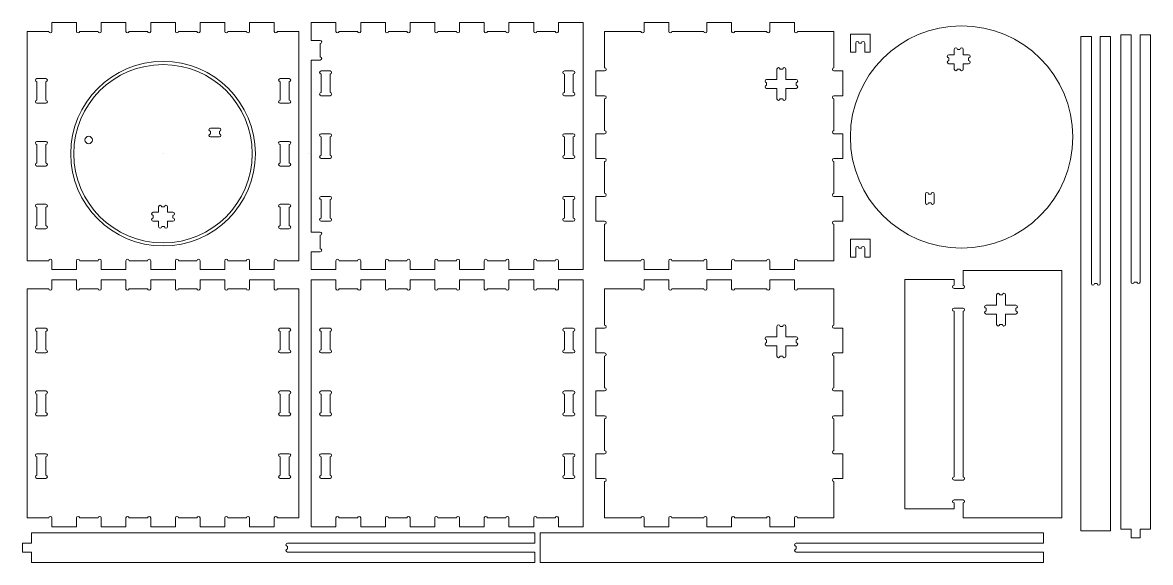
# Model space of a CAD drawing. Header units: inches. Extents: x 4 to 2286, y -1101 to -8.
import ezdxf

# ---------------------------------------------------------------- set-up
doc = ezdxf.new("R2010")
doc.units = ezdxf.units.IN
doc.header["$MEASUREMENT"] = 0
doc.layers.add('Layer 1', color=7, linetype='Continuous')

# ---------------------------------------------------------------- blocks, each defined once
blk = doc.blocks.new('block 2')
at = {"layer": 'Layer 1', "color": 7, "lineweight": 15, "true_color": 0xffffff}
blk.add_open_spline([(101.5, -273.9), (101.5, -170.7), (185.1, -87.1), (288.2, -87.1), (391.4, -87.1), (475, -170.7), (475, -273.9), (475, -377), (391.4, -460.6), (288.2, -460.6), (185.1, -460.6), (101.5, -377), (101.5, -273.9), (101.5, -273.9), (101.5, -273.9), (101.5, -273.9)], degree=3, knots=[0, 0, 0, 0, 1, 1, 1, 2, 2, 2, 3, 3, 3, 4, 4, 4, 5, 5, 5, 5], dxfattribs=at)
blk = doc.blocks.new('block 3')
at = {"layer": 'Layer 1', "color": 7, "lineweight": 15, "true_color": 0xffffff}
blk.add_open_spline([(163.2, -26.5), (163.2, -26.5), (163.2, -8.5), (163.2, -8.5), (163.2, -8.5), (213.2, -8.5), (213.2, -8.5), (213.2, -8.5), (213.2, -26.5), (213.2, -26.5), (213.2, -28.2), (214.6, -29.6), (216.4, -29.6), (218.2, -29.6), (219.6, -28.2), (219.6, -26.5), (219.6, -26.5), (256.9, -26.5), (256.9, -26.5), (256.9, -28.2), (258.3, -29.6), (260.1, -29.6), (261.8, -29.6), (263.2, -28.2), (263.2, -26.5), (263.2, -26.5), (263.2, -8.5), (263.2, -8.5), (263.2, -8.5), (313.2, -8.5), (313.2, -8.5), (313.2, -8.5), (313.2, -26.5), (313.2, -26.5), (313.2, -28.2), (314.6, -29.6), (316.4, -29.6), (318.2, -29.6), (319.6, -28.2), (319.6, -26.5), (319.6, -26.5), (356.9, -26.5), (356.9, -26.5), (356.9, -28.2), (358.3, -29.6), (360.1, -29.6), (361.8, -29.6), (363.2, -28.2), (363.2, -26.5), (363.2, -26.5), (363.2, -8.5), (363.2, -8.5), (363.2, -8.5), (413.2, -8.5), (413.2, -8.5), (413.2, -8.5), (413.2, -26.5), (413.2, -26.5), (413.2, -28.2), (414.6, -29.6), (416.4, -29.6), (418.2, -29.6), (419.6, -28.2), (419.6, -26.5), (419.6, -26.5), (456.9, -26.5), (456.9, -26.5), (456.9, -28.2), (458.3, -29.6), (460.1, -29.6), (461.8, -29.6), (463.2, -28.2), (463.2, -26.5), (463.2, -26.5), (463.2, -8.5), (463.2, -8.5), (463.2, -8.5), (513.2, -8.5), (513.2, -8.5), (513.2, -8.5), (513.2, -26.5), (513.2, -26.5), (513.2, -28.2), (514.6, -29.6), (516.4, -29.6), (518.2, -29.6), (519.6, -28.2), (519.6, -26.5), (519.6, -26.5), (563.2, -26.5), (563.2, -26.5), (563.2, -26.5), (563.2, -490.5), (563.2, -490.5), (563.2, -490.5), (519.6, -490.5), (519.6, -490.5), (519.6, -488.7), (518.2, -487.3), (516.4, -487.3), (514.6, -487.3), (513.2, -488.7), (513.2, -490.5), (513.2, -490.5), (513.2, -508.5), (513.2, -508.5), (513.2, -508.5), (463.2, -508.5), (463.2, -508.5), (463.2, -508.5), (463.2, -490.5), (463.2, -490.5), (463.2, -488.7), (461.8, -487.3), (460.1, -487.3), (458.3, -487.3), (456.9, -488.7), (456.9, -490.5), (456.9, -490.5), (419.6, -490.5), (419.6, -490.5), (419.6, -488.7), (418.2, -487.3), (416.4, -487.3), (414.6, -487.3), (413.2, -488.7), (413.2, -490.5), (413.2, -490.5), (413.2, -508.5), (413.2, -508.5), (413.2, -508.5), (363.2, -508.5), (363.2, -508.5), (363.2, -508.5), (363.2, -490.5), (363.2, -490.5), (363.2, -488.7), (361.8, -487.3), (360.1, -487.3), (358.3, -487.3), (356.9, -488.7), (356.9, -490.5), (356.9, -490.5), (319.6, -490.5), (319.6, -490.5), (319.6, -488.7), (318.2, -487.3), (316.4, -487.3), (314.6, -487.3), (313.2, -488.7), (313.2, -490.5), (313.2, -490.5), (313.2, -508.5), (313.2, -508.5), (313.2, -508.5), (263.2, -508.5), (263.2, -508.5), (263.2, -508.5), (263.2, -490.5), (263.2, -490.5), (263.2, -488.7), (261.8, -487.3), (260.1, -487.3), (258.3, -487.3), (256.9, -488.7), (256.9, -490.5), (256.9, -490.5), (219.6, -490.5), (219.6, -490.5), (219.6, -488.7), (218.2, -487.3), (216.4, -487.3), (214.6, -487.3), (213.2, -488.7), (213.2, -490.5), (213.2, -490.5), (213.2, -508.5), (213.2, -508.5), (213.2, -508.5), (163.2, -508.5), (163.2, -508.5), (163.2, -508.5), (163.2, -490.5), (163.2, -490.5), (163.2, -488.7), (161.8, -487.3), (160.1, -487.3), (158.3, -487.3), (156.9, -488.7), (156.9, -490.5), (156.9, -490.5), (119.6, -490.5), (119.6, -490.5), (119.6, -488.7), (118.2, -487.3), (116.4, -487.3), (114.6, -487.3), (113.2, -488.7), (113.2, -490.5), (113.2, -490.5), (113.2, -508.5), (113.2, -508.5), (113.2, -508.5), (63.2, -508.5), (63.2, -508.5), (63.2, -508.5), (63.2, -490.5), (63.2, -490.5), (63.2, -488.7), (61.8, -487.3), (60.1, -487.3), (58.3, -487.3), (56.9, -488.7), (56.9, -490.5), (56.9, -490.5), (13.2, -490.5), (13.2, -490.5), (13.2, -490.5), (13.2, -26.5), (13.2, -26.5), (13.2, -26.5), (56.9, -26.5), (56.9, -26.5), (56.9, -28.2), (58.3, -29.6), (60.1, -29.6), (61.8, -29.6), (63.2, -28.2), (63.2, -26.5), (63.2, -26.5), (63.2, -8.5), (63.2, -8.5), (63.2, -8.5), (113.2, -8.5), (113.2, -8.5), (113.2, -8.5), (113.2, -26.5), (113.2, -26.5), (113.2, -28.2), (114.6, -29.6), (116.4, -29.6), (118.2, -29.6), (119.6, -28.2), (119.6, -26.5), (119.6, -26.5), (156.9, -26.5), (156.9, -26.5), (156.9, -28.2), (158.3, -29.6), (160.1, -29.6), (161.8, -29.6), (163.2, -28.2), (163.2, -26.5)], degree=3, knots=[0, 0, 0, 0, 1, 1, 1, 2, 2, 2, 3, 3, 3, 4, 4, 4, 5, 5, 5, 6, 6, 6, 7, 7, 7, 8, 8, 8, 9, 9, 9, 10, 10, 10, 11, 11, 11, 12, 12, 12, 13, 13, 13, 14, 14, 14, 15, 15, 15, 16, 16, 16, 17, 17, 17, 18, 18, 18, 19, 19, 19, 20, 20, 20, 21, 21, 21, 22, 22, 22, 23, 23, 23, 24, 24, 24, 25, 25, 25, 26, 26, 26, 27, 27, 27, 28, 28, 28, 29, 29, 29, 30, 30, 30, 31, 31, 31, 32, 32, 32, 33, 33, 33, 34, 34, 34, 35, 35, 35, 36, 36, 36, 37, 37, 37, 38, 38, 38, 39, 39, 39, 40, 40, 40, 41, 41, 41, 42, 42, 42, 43, 43, 43, 44, 44, 44, 45, 45, 45, 46, 46, 46, 47, 47, 47, 48, 48, 48, 49, 49, 49, 50, 50, 50, 51, 51, 51, 52, 52, 52, 53, 53, 53, 54, 54, 54, 55, 55, 55, 56, 56, 56, 57, 57, 57, 58, 58, 58, 59, 59, 59, 60, 60, 60, 61, 61, 61, 62, 62, 62, 63, 63, 63, 64, 64, 64, 65, 65, 65, 66, 66, 66, 67, 67, 67, 68, 68, 68, 69, 69, 69, 70, 70, 70, 71, 71, 71, 72, 72, 72, 73, 73, 73, 74, 74, 74, 75, 75, 75, 76, 76, 76, 77, 77, 77, 78, 78, 78, 79, 79, 79, 80, 80, 80, 81, 81, 81, 82, 82, 82, 83, 83, 83, 84, 84, 84, 84], dxfattribs=at)
blk = doc.blocks.new('block 4')
at = {"layer": 'Layer 1', "color": 7, "lineweight": 15, "true_color": 0xffffff}
blk.add_open_spline([(33.2, -165.5), (31.5, -165.5), (30.1, -167), (30.1, -168.7), (30.1, -170.5), (31.5, -171.9), (33.2, -171.9), (33.2, -171.9), (51.2, -171.9), (51.2, -171.9), (53, -171.9), (54.4, -170.5), (54.4, -168.7), (54.4, -167), (53, -165.5), (51.2, -165.5), (51.2, -165.5), (51.2, -128.2), (51.2, -128.2), (53, -128.2), (54.4, -126.8), (54.4, -125.1), (54.4, -123.3), (53, -121.9), (51.2, -121.9), (51.2, -121.9), (33.2, -121.9), (33.2, -121.9), (31.5, -121.9), (30.1, -123.3), (30.1, -125.1), (30.1, -126.8), (31.5, -128.2), (33.2, -128.2), (33.2, -128.2), (33.2, -165.5), (33.2, -165.5)], degree=3, knots=[0, 0, 0, 0, 1, 1, 1, 2, 2, 2, 3, 3, 3, 4, 4, 4, 5, 5, 5, 6, 6, 6, 7, 7, 7, 8, 8, 8, 9, 9, 9, 10, 10, 10, 11, 11, 11, 12, 12, 12, 12], dxfattribs=at)
blk = doc.blocks.new('block 5')
at = {"layer": 'Layer 1', "color": 7, "lineweight": 15, "true_color": 0xffffff}
blk.add_open_spline([(33.2, -248.9), (31.5, -248.9), (30.1, -250.3), (30.1, -252.1), (30.1, -253.8), (31.5, -255.2), (33.2, -255.2), (33.2, -255.2), (33.2, -292.5), (33.2, -292.5), (31.5, -292.5), (30.1, -294), (30.1, -295.7), (30.1, -297.5), (31.5, -298.9), (33.2, -298.9), (33.2, -298.9), (51.2, -298.9), (51.2, -298.9), (53, -298.9), (54.4, -297.5), (54.4, -295.7), (54.4, -294), (53, -292.5), (51.2, -292.5), (51.2, -292.5), (51.2, -255.2), (51.2, -255.2), (53, -255.2), (54.4, -253.8), (54.4, -252.1), (54.4, -250.3), (53, -248.9), (51.2, -248.9), (51.2, -248.9), (33.2, -248.9), (33.2, -248.9)], degree=3, knots=[0, 0, 0, 0, 1, 1, 1, 2, 2, 2, 3, 3, 3, 4, 4, 4, 5, 5, 5, 6, 6, 6, 7, 7, 7, 8, 8, 8, 9, 9, 9, 10, 10, 10, 11, 11, 11, 12, 12, 12, 12], dxfattribs=at)
blk = doc.blocks.new('block 6')
at = {"layer": 'Layer 1', "color": 7, "lineweight": 15, "true_color": 0xffffff}
blk.add_open_spline([(33.2, -375.9), (31.5, -375.9), (30.1, -377.3), (30.1, -379.1), (30.1, -380.8), (31.5, -382.2), (33.2, -382.2), (33.2, -382.2), (33.2, -419.5), (33.2, -419.5), (31.5, -419.5), (30.1, -421), (30.1, -422.7), (30.1, -424.5), (31.5, -425.9), (33.2, -425.9), (33.2, -425.9), (51.2, -425.9), (51.2, -425.9), (53, -425.9), (54.4, -424.5), (54.4, -422.7), (54.4, -421), (53, -419.5), (51.2, -419.5), (51.2, -419.5), (51.2, -382.2), (51.2, -382.2), (53, -382.2), (54.4, -380.8), (54.4, -379.1), (54.4, -377.3), (53, -375.9), (51.2, -375.9), (51.2, -375.9), (33.2, -375.9), (33.2, -375.9)], degree=3, knots=[0, 0, 0, 0, 1, 1, 1, 2, 2, 2, 3, 3, 3, 4, 4, 4, 5, 5, 5, 6, 6, 6, 7, 7, 7, 8, 8, 8, 9, 9, 9, 10, 10, 10, 11, 11, 11, 12, 12, 12, 12], dxfattribs=at)
blk = doc.blocks.new('block 7')
at = {"layer": 'Layer 1', "color": 7, "lineweight": 15, "true_color": 0xffffff}
blk.add_open_spline([(543.2, -171.9), (545, -171.9), (546.4, -170.5), (546.4, -168.7), (546.4, -167), (545, -165.5), (543.2, -165.5), (543.2, -165.5), (543.2, -128.2), (543.2, -128.2), (545, -128.2), (546.4, -126.8), (546.4, -125.1), (546.4, -123.3), (545, -121.9), (543.2, -121.9), (543.2, -121.9), (525.2, -121.9), (525.2, -121.9), (523.5, -121.9), (522.1, -123.3), (522.1, -125.1), (522.1, -126.8), (523.5, -128.2), (525.2, -128.2), (525.2, -128.2), (525.2, -165.5), (525.2, -165.5), (523.5, -165.5), (522.1, -167), (522.1, -168.7), (522.1, -170.5), (523.5, -171.9), (525.2, -171.9), (525.2, -171.9), (543.2, -171.9), (543.2, -171.9)], degree=3, knots=[0, 0, 0, 0, 1, 1, 1, 2, 2, 2, 3, 3, 3, 4, 4, 4, 5, 5, 5, 6, 6, 6, 7, 7, 7, 8, 8, 8, 9, 9, 9, 10, 10, 10, 11, 11, 11, 12, 12, 12, 12], dxfattribs=at)
blk = doc.blocks.new('block 8')
at = {"layer": 'Layer 1', "color": 7, "lineweight": 15, "true_color": 0xffffff}
blk.add_open_spline([(525.2, -248.9), (523.5, -248.9), (522.1, -250.3), (522.1, -252.1), (522.1, -253.8), (523.5, -255.2), (525.2, -255.2), (525.2, -255.2), (525.2, -292.5), (525.2, -292.5), (523.5, -292.5), (522.1, -294), (522.1, -295.7), (522.1, -297.5), (523.5, -298.9), (525.2, -298.9), (525.2, -298.9), (543.2, -298.9), (543.2, -298.9), (545, -298.9), (546.4, -297.5), (546.4, -295.7), (546.4, -294), (545, -292.5), (543.2, -292.5), (543.2, -292.5), (543.2, -255.2), (543.2, -255.2), (545, -255.2), (546.4, -253.8), (546.4, -252.1), (546.4, -250.3), (545, -248.9), (543.2, -248.9), (543.2, -248.9), (525.2, -248.9), (525.2, -248.9)], degree=3, knots=[0, 0, 0, 0, 1, 1, 1, 2, 2, 2, 3, 3, 3, 4, 4, 4, 5, 5, 5, 6, 6, 6, 7, 7, 7, 8, 8, 8, 9, 9, 9, 10, 10, 10, 11, 11, 11, 12, 12, 12, 12], dxfattribs=at)
blk = doc.blocks.new('block 9')
at = {"layer": 'Layer 1', "color": 7, "lineweight": 15, "true_color": 0xffffff}
blk.add_open_spline([(543.2, -382.2), (545, -382.2), (546.4, -380.8), (546.4, -379.1), (546.4, -377.3), (545, -375.9), (543.2, -375.9), (543.2, -375.9), (525.2, -375.9), (525.2, -375.9), (523.5, -375.9), (522.1, -377.3), (522.1, -379.1), (522.1, -380.8), (523.5, -382.2), (525.2, -382.2), (525.2, -382.2), (525.2, -419.5), (525.2, -419.5), (523.5, -419.5), (522.1, -421), (522.1, -422.7), (522.1, -424.5), (523.5, -425.9), (525.2, -425.9), (525.2, -425.9), (543.2, -425.9), (543.2, -425.9), (545, -425.9), (546.4, -424.5), (546.4, -422.7), (546.4, -421), (545, -419.5), (543.2, -419.5), (543.2, -419.5), (543.2, -382.2), (543.2, -382.2)], degree=3, knots=[0, 0, 0, 0, 1, 1, 1, 2, 2, 2, 3, 3, 3, 4, 4, 4, 5, 5, 5, 6, 6, 6, 7, 7, 7, 8, 8, 8, 9, 9, 9, 10, 10, 10, 11, 11, 11, 12, 12, 12, 12], dxfattribs=at)
blk = doc.blocks.new('block 10')
at = {"layer": 'Layer 1', "color": 7, "lineweight": 15, "true_color": 0xffffff}
blk.add_open_spline([(268.2, -392.4), (266.5, -392.4), (265.1, -393.8), (265.1, -395.6), (265.1, -397.3), (266.5, -398.7), (268.2, -398.7), (268.2, -398.7), (268.2, -404), (268.2, -404), (266.5, -404), (265.1, -405.5), (265.1, -407.2), (265.1, -409), (266.5, -410.4), (268.2, -410.4), (268.2, -410.4), (279.2, -410.4), (279.2, -410.4), (279.2, -410.4), (279.2, -421.4), (279.2, -421.4), (279.2, -423.1), (280.6, -424.6), (282.4, -424.6), (284.2, -424.6), (285.6, -423.1), (285.6, -421.4), (285.6, -421.4), (290.9, -421.4), (290.9, -421.4), (290.9, -423.1), (292.3, -424.6), (294.1, -424.6), (295.8, -424.6), (297.2, -423.1), (297.2, -421.4), (297.2, -421.4), (297.2, -410.4), (297.2, -410.4), (297.2, -410.4), (308.2, -410.4), (308.2, -410.4), (310, -410.4), (311.4, -409), (311.4, -407.2), (311.4, -405.5), (310, -404), (308.2, -404), (308.2, -404), (308.2, -398.7), (308.2, -398.7), (310, -398.7), (311.4, -397.3), (311.4, -395.6), (311.4, -393.8), (310, -392.4), (308.2, -392.4), (308.2, -392.4), (297.2, -392.4), (297.2, -392.4), (297.2, -392.4), (297.2, -381.4), (297.2, -381.4), (297.2, -379.6), (295.8, -378.2), (294.1, -378.2), (292.3, -378.2), (290.9, -379.6), (290.9, -381.4), (290.9, -381.4), (285.6, -381.4), (285.6, -381.4), (285.6, -379.6), (284.2, -378.2), (282.4, -378.2), (280.6, -378.2), (279.2, -379.6), (279.2, -381.4), (279.2, -381.4), (279.2, -392.4), (279.2, -392.4), (279.2, -392.4), (268.2, -392.4), (268.2, -392.4)], degree=3, knots=[0, 0, 0, 0, 1, 1, 1, 2, 2, 2, 3, 3, 3, 4, 4, 4, 5, 5, 5, 6, 6, 6, 7, 7, 7, 8, 8, 8, 9, 9, 9, 10, 10, 10, 11, 11, 11, 12, 12, 12, 13, 13, 13, 14, 14, 14, 15, 15, 15, 16, 16, 16, 17, 17, 17, 18, 18, 18, 19, 19, 19, 20, 20, 20, 21, 21, 21, 22, 22, 22, 23, 23, 23, 24, 24, 24, 25, 25, 25, 26, 26, 26, 27, 27, 27, 28, 28, 28, 28], dxfattribs=at)
blk = doc.blocks.new('block 11')
at = {"layer": 'Layer 1', "color": 7, "lineweight": 15, "true_color": 0xffffff}
blk.add_open_spline([(130.3, -246.2), (130.3, -242.1), (133.7, -238.7), (137.8, -238.7), (141.9, -238.7), (145.3, -242.1), (145.3, -246.2), (145.3, -250.3), (141.9, -253.7), (137.8, -253.7), (133.7, -253.7), (130.3, -250.3), (130.3, -246.2), (130.3, -246.2), (130.3, -246.2), (130.3, -246.2)], degree=3, knots=[0, 0, 0, 0, 1, 1, 1, 2, 2, 2, 3, 3, 3, 4, 4, 4, 5, 5, 5, 5], dxfattribs=at)
blk = doc.blocks.new('block 12')
at = {"layer": 'Layer 1', "color": 7, "lineweight": 15, "true_color": 0xffffff}
blk.add_open_spline([(384.3, -228.5), (384.3, -228.5), (384.3, -233.8), (384.3, -233.8), (382.5, -233.8), (381.1, -235.2), (381.1, -237), (381.1, -238.7), (382.5, -240.1), (384.3, -240.1), (384.3, -240.1), (402.3, -240.1), (402.3, -240.1), (404, -240.1), (405.4, -238.7), (405.4, -237), (405.4, -235.2), (404, -233.8), (402.3, -233.8), (402.3, -233.8), (402.3, -228.5), (402.3, -228.5), (404, -228.5), (405.4, -227.1), (405.4, -225.3), (405.4, -223.6), (404, -222.1), (402.3, -222.1), (402.3, -222.1), (384.3, -222.1), (384.3, -222.1), (382.5, -222.1), (381.1, -223.6), (381.1, -225.3), (381.1, -227.1), (382.5, -228.5), (384.3, -228.5)], degree=3, knots=[0, 0, 0, 0, 1, 1, 1, 2, 2, 2, 3, 3, 3, 4, 4, 4, 5, 5, 5, 6, 6, 6, 7, 7, 7, 8, 8, 8, 9, 9, 9, 10, 10, 10, 11, 11, 11, 12, 12, 12, 12], dxfattribs=at)
blk = doc.blocks.new('block 13')
at = {"layer": 'Layer 1', "color": 7, "lineweight": 15, "true_color": 0xffffff}
blk.add_open_spline([(107.8, -273.9), (107.8, -174.2), (188.6, -93.5), (288.2, -93.5), (387.9, -93.5), (468.6, -174.2), (468.6, -273.9), (468.6, -373.5), (387.9, -454.3), (288.2, -454.3), (188.6, -454.3), (107.8, -373.5), (107.8, -273.9), (107.8, -273.9), (107.8, -273.9), (107.8, -273.9)], degree=3, knots=[0, 0, 0, 0, 1, 1, 1, 2, 2, 2, 3, 3, 3, 4, 4, 4, 5, 5, 5, 5], dxfattribs=at)
blk = doc.blocks.new('block 14')
at = {"layer": 'Layer 1', "color": 7, "lineweight": 15, "true_color": 0xffffff}
blk.add_open_spline([(163.2, -547.1), (163.2, -547.1), (163.2, -529.1), (163.2, -529.1), (163.2, -529.1), (213.2, -529.1), (213.2, -529.1), (213.2, -529.1), (213.2, -547.1), (213.2, -547.1), (213.2, -548.9), (214.6, -550.3), (216.4, -550.3), (218.2, -550.3), (219.6, -548.9), (219.6, -547.1), (219.6, -547.1), (256.9, -547.1), (256.9, -547.1), (256.9, -548.9), (258.3, -550.3), (260.1, -550.3), (261.8, -550.3), (263.2, -548.9), (263.2, -547.1), (263.2, -547.1), (263.2, -529.1), (263.2, -529.1), (263.2, -529.1), (313.2, -529.1), (313.2, -529.1), (313.2, -529.1), (313.2, -547.1), (313.2, -547.1), (313.2, -548.9), (314.6, -550.3), (316.4, -550.3), (318.2, -550.3), (319.6, -548.9), (319.6, -547.1), (319.6, -547.1), (356.9, -547.1), (356.9, -547.1), (356.9, -548.9), (358.3, -550.3), (360.1, -550.3), (361.8, -550.3), (363.2, -548.9), (363.2, -547.1), (363.2, -547.1), (363.2, -529.1), (363.2, -529.1), (363.2, -529.1), (413.2, -529.1), (413.2, -529.1), (413.2, -529.1), (413.2, -547.1), (413.2, -547.1), (413.2, -548.9), (414.6, -550.3), (416.4, -550.3), (418.2, -550.3), (419.6, -548.9), (419.6, -547.1), (419.6, -547.1), (456.9, -547.1), (456.9, -547.1), (456.9, -548.9), (458.3, -550.3), (460.1, -550.3), (461.8, -550.3), (463.2, -548.9), (463.2, -547.1), (463.2, -547.1), (463.2, -529.1), (463.2, -529.1), (463.2, -529.1), (513.2, -529.1), (513.2, -529.1), (513.2, -529.1), (513.2, -547.1), (513.2, -547.1), (513.2, -548.9), (514.6, -550.3), (516.4, -550.3), (518.2, -550.3), (519.6, -548.9), (519.6, -547.1), (519.6, -547.1), (563.2, -547.1), (563.2, -547.1), (563.2, -547.1), (563.2, -1011.1), (563.2, -1011.1), (563.2, -1011.1), (519.6, -1011.1), (519.6, -1011.1), (519.6, -1009.4), (518.2, -1008), (516.4, -1008), (514.6, -1008), (513.2, -1009.4), (513.2, -1011.1), (513.2, -1011.1), (513.2, -1029.1), (513.2, -1029.1), (513.2, -1029.1), (463.2, -1029.1), (463.2, -1029.1), (463.2, -1029.1), (463.2, -1011.1), (463.2, -1011.1), (463.2, -1009.4), (461.8, -1008), (460.1, -1008), (458.3, -1008), (456.9, -1009.4), (456.9, -1011.1), (456.9, -1011.1), (419.6, -1011.1), (419.6, -1011.1), (419.6, -1009.4), (418.2, -1008), (416.4, -1008), (414.6, -1008), (413.2, -1009.4), (413.2, -1011.1), (413.2, -1011.1), (413.2, -1029.1), (413.2, -1029.1), (413.2, -1029.1), (363.2, -1029.1), (363.2, -1029.1), (363.2, -1029.1), (363.2, -1011.1), (363.2, -1011.1), (363.2, -1009.4), (361.8, -1008), (360.1, -1008), (358.3, -1008), (356.9, -1009.4), (356.9, -1011.1), (356.9, -1011.1), (319.6, -1011.1), (319.6, -1011.1), (319.6, -1009.4), (318.2, -1008), (316.4, -1008), (314.6, -1008), (313.2, -1009.4), (313.2, -1011.1), (313.2, -1011.1), (313.2, -1029.1), (313.2, -1029.1), (313.2, -1029.1), (263.2, -1029.1), (263.2, -1029.1), (263.2, -1029.1), (263.2, -1011.1), (263.2, -1011.1), (263.2, -1009.4), (261.8, -1008), (260.1, -1008), (258.3, -1008), (256.9, -1009.4), (256.9, -1011.1), (256.9, -1011.1), (219.6, -1011.1), (219.6, -1011.1), (219.6, -1009.4), (218.2, -1008), (216.4, -1008), (214.6, -1008), (213.2, -1009.4), (213.2, -1011.1), (213.2, -1011.1), (213.2, -1029.1), (213.2, -1029.1), (213.2, -1029.1), (163.2, -1029.1), (163.2, -1029.1), (163.2, -1029.1), (163.2, -1011.1), (163.2, -1011.1), (163.2, -1009.4), (161.8, -1008), (160.1, -1008), (158.3, -1008), (156.9, -1009.4), (156.9, -1011.1), (156.9, -1011.1), (119.6, -1011.1), (119.6, -1011.1), (119.6, -1009.4), (118.2, -1008), (116.4, -1008), (114.6, -1008), (113.2, -1009.4), (113.2, -1011.1), (113.2, -1011.1), (113.2, -1029.1), (113.2, -1029.1), (113.2, -1029.1), (63.2, -1029.1), (63.2, -1029.1), (63.2, -1029.1), (63.2, -1011.1), (63.2, -1011.1), (63.2, -1009.4), (61.8, -1008), (60.1, -1008), (58.3, -1008), (56.9, -1009.4), (56.9, -1011.1), (56.9, -1011.1), (13.2, -1011.1), (13.2, -1011.1), (13.2, -1011.1), (13.2, -547.1), (13.2, -547.1), (13.2, -547.1), (56.9, -547.1), (56.9, -547.1), (56.9, -548.9), (58.3, -550.3), (60.1, -550.3), (61.8, -550.3), (63.2, -548.9), (63.2, -547.1), (63.2, -547.1), (63.2, -529.1), (63.2, -529.1), (63.2, -529.1), (113.2, -529.1), (113.2, -529.1), (113.2, -529.1), (113.2, -547.1), (113.2, -547.1), (113.2, -548.9), (114.6, -550.3), (116.4, -550.3), (118.2, -550.3), (119.6, -548.9), (119.6, -547.1), (119.6, -547.1), (156.9, -547.1), (156.9, -547.1), (156.9, -548.9), (158.3, -550.3), (160.1, -550.3), (161.8, -550.3), (163.2, -548.9), (163.2, -547.1)], degree=3, knots=[0, 0, 0, 0, 1, 1, 1, 2, 2, 2, 3, 3, 3, 4, 4, 4, 5, 5, 5, 6, 6, 6, 7, 7, 7, 8, 8, 8, 9, 9, 9, 10, 10, 10, 11, 11, 11, 12, 12, 12, 13, 13, 13, 14, 14, 14, 15, 15, 15, 16, 16, 16, 17, 17, 17, 18, 18, 18, 19, 19, 19, 20, 20, 20, 21, 21, 21, 22, 22, 22, 23, 23, 23, 24, 24, 24, 25, 25, 25, 26, 26, 26, 27, 27, 27, 28, 28, 28, 29, 29, 29, 30, 30, 30, 31, 31, 31, 32, 32, 32, 33, 33, 33, 34, 34, 34, 35, 35, 35, 36, 36, 36, 37, 37, 37, 38, 38, 38, 39, 39, 39, 40, 40, 40, 41, 41, 41, 42, 42, 42, 43, 43, 43, 44, 44, 44, 45, 45, 45, 46, 46, 46, 47, 47, 47, 48, 48, 48, 49, 49, 49, 50, 50, 50, 51, 51, 51, 52, 52, 52, 53, 53, 53, 54, 54, 54, 55, 55, 55, 56, 56, 56, 57, 57, 57, 58, 58, 58, 59, 59, 59, 60, 60, 60, 61, 61, 61, 62, 62, 62, 63, 63, 63, 64, 64, 64, 65, 65, 65, 66, 66, 66, 67, 67, 67, 68, 68, 68, 69, 69, 69, 70, 70, 70, 71, 71, 71, 72, 72, 72, 73, 73, 73, 74, 74, 74, 75, 75, 75, 76, 76, 76, 77, 77, 77, 78, 78, 78, 79, 79, 79, 80, 80, 80, 81, 81, 81, 82, 82, 82, 83, 83, 83, 84, 84, 84, 84], dxfattribs=at)
blk = doc.blocks.new('block 15')
at = {"layer": 'Layer 1', "color": 7, "lineweight": 15, "true_color": 0xffffff}
blk.add_open_spline([(33.2, -670.8), (31.5, -670.8), (30.1, -672.2), (30.1, -674), (30.1, -675.7), (31.5, -677.1), (33.2, -677.1), (33.2, -677.1), (51.2, -677.1), (51.2, -677.1), (53, -677.1), (54.4, -675.7), (54.4, -674), (54.4, -672.2), (53, -670.8), (51.2, -670.8), (51.2, -670.8), (51.2, -633.5), (51.2, -633.5), (53, -633.5), (54.4, -632.1), (54.4, -630.3), (54.4, -628.5), (53, -627.1), (51.2, -627.1), (51.2, -627.1), (33.2, -627.1), (33.2, -627.1), (31.5, -627.1), (30.1, -628.5), (30.1, -630.3), (30.1, -632.1), (31.5, -633.5), (33.2, -633.5), (33.2, -633.5), (33.2, -670.8), (33.2, -670.8)], degree=3, knots=[0, 0, 0, 0, 1, 1, 1, 2, 2, 2, 3, 3, 3, 4, 4, 4, 5, 5, 5, 6, 6, 6, 7, 7, 7, 8, 8, 8, 9, 9, 9, 10, 10, 10, 11, 11, 11, 12, 12, 12, 12], dxfattribs=at)
blk = doc.blocks.new('block 16')
at = {"layer": 'Layer 1', "color": 7, "lineweight": 15, "true_color": 0xffffff}
blk.add_open_spline([(33.2, -754.1), (31.5, -754.1), (30.1, -755.5), (30.1, -757.3), (30.1, -759.1), (31.5, -760.5), (33.2, -760.5), (33.2, -760.5), (33.2, -797.8), (33.2, -797.8), (31.5, -797.8), (30.1, -799.2), (30.1, -801), (30.1, -802.7), (31.5, -804.1), (33.2, -804.1), (33.2, -804.1), (51.2, -804.1), (51.2, -804.1), (53, -804.1), (54.4, -802.7), (54.4, -801), (54.4, -799.2), (53, -797.8), (51.2, -797.8), (51.2, -797.8), (51.2, -760.5), (51.2, -760.5), (53, -760.5), (54.4, -759.1), (54.4, -757.3), (54.4, -755.5), (53, -754.1), (51.2, -754.1), (51.2, -754.1), (33.2, -754.1), (33.2, -754.1)], degree=3, knots=[0, 0, 0, 0, 1, 1, 1, 2, 2, 2, 3, 3, 3, 4, 4, 4, 5, 5, 5, 6, 6, 6, 7, 7, 7, 8, 8, 8, 9, 9, 9, 10, 10, 10, 11, 11, 11, 12, 12, 12, 12], dxfattribs=at)
blk = doc.blocks.new('block 17')
at = {"layer": 'Layer 1', "color": 7, "lineweight": 15, "true_color": 0xffffff}
blk.add_open_spline([(33.2, -881.1), (31.5, -881.1), (30.1, -882.5), (30.1, -884.3), (30.1, -886.1), (31.5, -887.5), (33.2, -887.5), (33.2, -887.5), (33.2, -924.8), (33.2, -924.8), (31.5, -924.8), (30.1, -926.2), (30.1, -928), (30.1, -929.7), (31.5, -931.1), (33.2, -931.1), (33.2, -931.1), (51.2, -931.1), (51.2, -931.1), (53, -931.1), (54.4, -929.7), (54.4, -928), (54.4, -926.2), (53, -924.8), (51.2, -924.8), (51.2, -924.8), (51.2, -887.5), (51.2, -887.5), (53, -887.5), (54.4, -886.1), (54.4, -884.3), (54.4, -882.5), (53, -881.1), (51.2, -881.1), (51.2, -881.1), (33.2, -881.1), (33.2, -881.1)], degree=3, knots=[0, 0, 0, 0, 1, 1, 1, 2, 2, 2, 3, 3, 3, 4, 4, 4, 5, 5, 5, 6, 6, 6, 7, 7, 7, 8, 8, 8, 9, 9, 9, 10, 10, 10, 11, 11, 11, 12, 12, 12, 12], dxfattribs=at)
blk = doc.blocks.new('block 18')
at = {"layer": 'Layer 1', "color": 7, "lineweight": 15, "true_color": 0xffffff}
blk.add_open_spline([(543.2, -677.1), (545, -677.1), (546.4, -675.7), (546.4, -674), (546.4, -672.2), (545, -670.8), (543.2, -670.8), (543.2, -670.8), (543.2, -633.5), (543.2, -633.5), (545, -633.5), (546.4, -632.1), (546.4, -630.3), (546.4, -628.5), (545, -627.1), (543.2, -627.1), (543.2, -627.1), (525.2, -627.1), (525.2, -627.1), (523.5, -627.1), (522.1, -628.5), (522.1, -630.3), (522.1, -632.1), (523.5, -633.5), (525.2, -633.5), (525.2, -633.5), (525.2, -670.8), (525.2, -670.8), (523.5, -670.8), (522.1, -672.2), (522.1, -674), (522.1, -675.7), (523.5, -677.1), (525.2, -677.1), (525.2, -677.1), (543.2, -677.1), (543.2, -677.1)], degree=3, knots=[0, 0, 0, 0, 1, 1, 1, 2, 2, 2, 3, 3, 3, 4, 4, 4, 5, 5, 5, 6, 6, 6, 7, 7, 7, 8, 8, 8, 9, 9, 9, 10, 10, 10, 11, 11, 11, 12, 12, 12, 12], dxfattribs=at)
blk = doc.blocks.new('block 19')
at = {"layer": 'Layer 1', "color": 7, "lineweight": 15, "true_color": 0xffffff}
blk.add_open_spline([(525.2, -754.1), (523.5, -754.1), (522.1, -755.5), (522.1, -757.3), (522.1, -759.1), (523.5, -760.5), (525.2, -760.5), (525.2, -760.5), (525.2, -797.8), (525.2, -797.8), (523.5, -797.8), (522.1, -799.2), (522.1, -801), (522.1, -802.7), (523.5, -804.1), (525.2, -804.1), (525.2, -804.1), (543.2, -804.1), (543.2, -804.1), (545, -804.1), (546.4, -802.7), (546.4, -801), (546.4, -799.2), (545, -797.8), (543.2, -797.8), (543.2, -797.8), (543.2, -760.5), (543.2, -760.5), (545, -760.5), (546.4, -759.1), (546.4, -757.3), (546.4, -755.5), (545, -754.1), (543.2, -754.1), (543.2, -754.1), (525.2, -754.1), (525.2, -754.1)], degree=3, knots=[0, 0, 0, 0, 1, 1, 1, 2, 2, 2, 3, 3, 3, 4, 4, 4, 5, 5, 5, 6, 6, 6, 7, 7, 7, 8, 8, 8, 9, 9, 9, 10, 10, 10, 11, 11, 11, 12, 12, 12, 12], dxfattribs=at)
blk = doc.blocks.new('block 20')
at = {"layer": 'Layer 1', "color": 7, "lineweight": 15, "true_color": 0xffffff}
blk.add_open_spline([(543.2, -887.5), (545, -887.5), (546.4, -886.1), (546.4, -884.3), (546.4, -882.5), (545, -881.1), (543.2, -881.1), (543.2, -881.1), (525.2, -881.1), (525.2, -881.1), (523.5, -881.1), (522.1, -882.5), (522.1, -884.3), (522.1, -886.1), (523.5, -887.5), (525.2, -887.5), (525.2, -887.5), (525.2, -924.8), (525.2, -924.8), (523.5, -924.8), (522.1, -926.2), (522.1, -928), (522.1, -929.7), (523.5, -931.1), (525.2, -931.1), (525.2, -931.1), (543.2, -931.1), (543.2, -931.1), (545, -931.1), (546.4, -929.7), (546.4, -928), (546.4, -926.2), (545, -924.8), (543.2, -924.8), (543.2, -924.8), (543.2, -887.5), (543.2, -887.5)], degree=3, knots=[0, 0, 0, 0, 1, 1, 1, 2, 2, 2, 3, 3, 3, 4, 4, 4, 5, 5, 5, 6, 6, 6, 7, 7, 7, 8, 8, 8, 9, 9, 9, 10, 10, 10, 11, 11, 11, 12, 12, 12, 12], dxfattribs=at)
blk = doc.blocks.new('block 21')
at = {"layer": 'Layer 1', "color": 7, "lineweight": 15, "true_color": 0xffffff}
blk.add_open_spline([(22.1, -1080.1), (22.1, -1080.1), (4.1, -1080.1), (4.1, -1080.1), (4.1, -1080.1), (4.1, -1062.1), (4.1, -1062.1), (4.1, -1062.1), (22.1, -1062.1), (22.1, -1062.1), (22.1, -1062.1), (22.1, -1041.1), (22.1, -1041.1), (22.1, -1041.1), (1040.1, -1041.1), (1040.1, -1041.1), (1040.1, -1041.1), (1040.1, -1062.1), (1040.1, -1062.1), (1040.1, -1062.1), (540.1, -1062.1), (540.1, -1062.1), (538.3, -1062.1), (536.9, -1063.5), (536.9, -1065.3), (536.9, -1067.1), (538.3, -1068.5), (540.1, -1068.5), (540.1, -1068.5), (540.1, -1073.8), (540.1, -1073.8), (538.3, -1073.8), (536.9, -1075.2), (536.9, -1076.9), (536.9, -1078.7), (538.3, -1080.1), (540.1, -1080.1), (540.1, -1080.1), (1040.1, -1080.1), (1040.1, -1080.1), (1040.1, -1080.1), (1040.1, -1101.1), (1040.1, -1101.1), (1040.1, -1101.1), (22.1, -1101.1), (22.1, -1101.1), (22.1, -1101.1), (22.1, -1080.1), (22.1, -1080.1)], degree=3, knots=[0, 0, 0, 0, 1, 1, 1, 2, 2, 2, 3, 3, 3, 4, 4, 4, 5, 5, 5, 6, 6, 6, 7, 7, 7, 8, 8, 8, 9, 9, 9, 10, 10, 10, 11, 11, 11, 12, 12, 12, 13, 13, 13, 14, 14, 14, 15, 15, 15, 16, 16, 16, 16], dxfattribs=at)
blk = doc.blocks.new('block 22')
at = {"layer": 'Layer 1', "color": 7, "lineweight": 15, "true_color": 0xffffff}
blk.add_open_spline([(1050.9, -1041.1), (1050.9, -1041.1), (2068.9, -1041.1), (2068.9, -1041.1), (2068.9, -1041.1), (2068.9, -1062.1), (2068.9, -1062.1), (2068.9, -1062.1), (1568.9, -1062.1), (1568.9, -1062.1), (1567.1, -1062.1), (1565.7, -1063.5), (1565.7, -1065.3), (1565.7, -1067.1), (1567.1, -1068.5), (1568.9, -1068.5), (1568.9, -1068.5), (1568.9, -1073.8), (1568.9, -1073.8), (1567.1, -1073.8), (1565.7, -1075.2), (1565.7, -1076.9), (1565.7, -1078.7), (1567.1, -1080.1), (1568.9, -1080.1), (1568.9, -1080.1), (2068.9, -1080.1), (2068.9, -1080.1), (2068.9, -1080.1), (2068.9, -1101.1), (2068.9, -1101.1), (2068.9, -1101.1), (1050.9, -1101.1), (1050.9, -1101.1), (1050.9, -1101.1), (1050.9, -1041.1), (1050.9, -1041.1)], degree=3, knots=[0, 0, 0, 0, 1, 1, 1, 2, 2, 2, 3, 3, 3, 4, 4, 4, 5, 5, 5, 6, 6, 6, 7, 7, 7, 8, 8, 8, 9, 9, 9, 10, 10, 10, 11, 11, 11, 12, 12, 12, 12], dxfattribs=at)
blk = doc.blocks.new('block 23')
at = {"layer": 'Layer 1', "color": 7, "lineweight": 15, "true_color": 0xffffff}
blk.add_open_spline([(608, -233.5), (608, -233.5), (626, -233.5), (626, -233.5), (627.8, -233.5), (629.2, -234.9), (629.2, -236.6), (629.2, -238.4), (627.8, -239.8), (626, -239.8), (626, -239.8), (626, -277.1), (626, -277.1), (627.8, -277.1), (629.2, -278.5), (629.2, -280.3), (629.2, -282.1), (627.8, -283.5), (626, -283.5), (626, -283.5), (608, -283.5), (608, -283.5), (606.3, -283.5), (604.8, -282.1), (604.8, -280.3), (604.8, -278.5), (606.3, -277.1), (608, -277.1), (608, -277.1), (608, -239.8), (608, -239.8), (606.3, -239.8), (604.8, -238.4), (604.8, -236.6), (604.8, -234.9), (606.3, -233.5), (608, -233.5)], degree=3, knots=[0, 0, 0, 0, 1, 1, 1, 2, 2, 2, 3, 3, 3, 4, 4, 4, 5, 5, 5, 6, 6, 6, 7, 7, 7, 8, 8, 8, 9, 9, 9, 10, 10, 10, 11, 11, 11, 12, 12, 12, 12], dxfattribs=at)
blk = doc.blocks.new('block 24')
at = {"layer": 'Layer 1', "color": 7, "lineweight": 15, "true_color": 0xffffff}
blk.add_open_spline([(626, -150.1), (627.8, -150.1), (629.2, -151.5), (629.2, -153.3), (629.2, -155.1), (627.8, -156.5), (626, -156.5), (626, -156.5), (608, -156.5), (608, -156.5), (606.3, -156.5), (604.8, -155.1), (604.8, -153.3), (604.8, -151.5), (606.3, -150.1), (608, -150.1), (608, -150.1), (608, -112.8), (608, -112.8), (606.3, -112.8), (604.8, -111.4), (604.8, -109.6), (604.8, -107.9), (606.3, -106.5), (608, -106.5), (608, -106.5), (626, -106.5), (626, -106.5), (627.8, -106.5), (629.2, -107.9), (629.2, -109.6), (629.2, -111.4), (627.8, -112.8), (626, -112.8), (626, -112.8), (626, -150.1), (626, -150.1)], degree=3, knots=[0, 0, 0, 0, 1, 1, 1, 2, 2, 2, 3, 3, 3, 4, 4, 4, 5, 5, 5, 6, 6, 6, 7, 7, 7, 8, 8, 8, 9, 9, 9, 10, 10, 10, 11, 11, 11, 12, 12, 12, 12], dxfattribs=at)
blk = doc.blocks.new('block 25')
at = {"layer": 'Layer 1', "color": 7, "lineweight": 15, "true_color": 0xffffff}
blk.add_open_spline([(1100, -233.5), (1100, -233.5), (1118, -233.5), (1118, -233.5), (1119.8, -233.5), (1121.2, -234.9), (1121.2, -236.6), (1121.2, -238.4), (1119.8, -239.8), (1118, -239.8), (1118, -239.8), (1118, -277.1), (1118, -277.1), (1119.8, -277.1), (1121.2, -278.5), (1121.2, -280.3), (1121.2, -282.1), (1119.8, -283.5), (1118, -283.5), (1118, -283.5), (1100, -283.5), (1100, -283.5), (1098.3, -283.5), (1096.8, -282.1), (1096.8, -280.3), (1096.8, -278.5), (1098.3, -277.1), (1100, -277.1), (1100, -277.1), (1100, -239.8), (1100, -239.8), (1098.3, -239.8), (1096.8, -238.4), (1096.8, -236.6), (1096.8, -234.9), (1098.3, -233.5), (1100, -233.5)], degree=3, knots=[0, 0, 0, 0, 1, 1, 1, 2, 2, 2, 3, 3, 3, 4, 4, 4, 5, 5, 5, 6, 6, 6, 7, 7, 7, 8, 8, 8, 9, 9, 9, 10, 10, 10, 11, 11, 11, 12, 12, 12, 12], dxfattribs=at)
blk = doc.blocks.new('block 26')
at = {"layer": 'Layer 1', "color": 7, "lineweight": 15, "true_color": 0xffffff}
blk.add_open_spline([(1118, -150.1), (1119.8, -150.1), (1121.2, -151.5), (1121.2, -153.3), (1121.2, -155.1), (1119.8, -156.5), (1118, -156.5), (1118, -156.5), (1100, -156.5), (1100, -156.5), (1098.3, -156.5), (1096.8, -155.1), (1096.8, -153.3), (1096.8, -151.5), (1098.3, -150.1), (1100, -150.1), (1100, -150.1), (1100, -112.8), (1100, -112.8), (1098.3, -112.8), (1096.8, -111.4), (1096.8, -109.6), (1096.8, -107.9), (1098.3, -106.5), (1100, -106.5), (1100, -106.5), (1118, -106.5), (1118, -106.5), (1119.8, -106.5), (1121.2, -107.9), (1121.2, -109.6), (1121.2, -111.4), (1119.8, -112.8), (1118, -112.8), (1118, -112.8), (1118, -150.1), (1118, -150.1)], degree=3, knots=[0, 0, 0, 0, 1, 1, 1, 2, 2, 2, 3, 3, 3, 4, 4, 4, 5, 5, 5, 6, 6, 6, 7, 7, 7, 8, 8, 8, 9, 9, 9, 10, 10, 10, 11, 11, 11, 12, 12, 12, 12], dxfattribs=at)
blk = doc.blocks.new('block 27')
at = {"layer": 'Layer 1', "color": 7, "lineweight": 15, "true_color": 0xffffff}
blk.add_open_spline([(606, -50.8), (606, -50.8), (606, -78.1), (606, -78.1), (607.8, -78.1), (609.2, -79.5), (609.2, -81.3), (609.2, -83.1), (607.8, -84.5), (606, -84.5), (606, -84.5), (588, -84.5), (588, -84.5), (588, -84.5), (588, -432.5), (588, -432.5), (588, -432.5), (606, -432.5), (606, -432.5), (607.8, -432.5), (609.2, -433.9), (609.2, -435.6), (609.2, -437.4), (607.8, -438.8), (606, -438.8), (606, -438.8), (606, -466.1), (606, -466.1), (607.8, -466.1), (609.2, -467.5), (609.2, -469.3), (609.2, -471.1), (607.8, -472.5), (606, -472.5), (606, -472.5), (588, -472.5), (588, -472.5), (588, -472.5), (588, -508.5), (588, -508.5), (588, -508.5), (638, -508.5), (638, -508.5), (638, -508.5), (638, -490.5), (638, -490.5), (638, -488.7), (639.4, -487.3), (641.2, -487.3), (643, -487.3), (644.4, -488.7), (644.4, -490.5), (644.4, -490.5), (681.7, -490.5), (681.7, -490.5), (681.7, -488.7), (683.1, -487.3), (684.8, -487.3), (686.6, -487.3), (688, -488.7), (688, -490.5), (688, -490.5), (688, -508.5), (688, -508.5), (688, -508.5), (738, -508.5), (738, -508.5), (738, -508.5), (738, -490.5), (738, -490.5), (738, -488.7), (739.4, -487.3), (741.2, -487.3), (743, -487.3), (744.4, -488.7), (744.4, -490.5), (744.4, -490.5), (781.7, -490.5), (781.7, -490.5), (781.7, -488.7), (783.1, -487.3), (784.8, -487.3), (786.6, -487.3), (788, -488.7), (788, -490.5), (788, -490.5), (788, -508.5), (788, -508.5), (788, -508.5), (838, -508.5), (838, -508.5), (838, -508.5), (838, -490.5), (838, -490.5), (838, -488.7), (839.4, -487.3), (841.2, -487.3), (843, -487.3), (844.4, -488.7), (844.4, -490.5), (844.4, -490.5), (881.7, -490.5), (881.7, -490.5), (881.7, -488.7), (883.1, -487.3), (884.8, -487.3), (886.6, -487.3), (888, -488.7), (888, -490.5), (888, -490.5), (888, -508.5), (888, -508.5), (888, -508.5), (938, -508.5), (938, -508.5), (938, -508.5), (938, -490.5), (938, -490.5), (938, -488.7), (939.4, -487.3), (941.2, -487.3), (943, -487.3), (944.4, -488.7), (944.4, -490.5), (944.4, -490.5), (981.7, -490.5), (981.7, -490.5), (981.7, -488.7), (983.1, -487.3), (984.8, -487.3), (986.6, -487.3), (988, -488.7), (988, -490.5), (988, -490.5), (988, -508.5), (988, -508.5), (988, -508.5), (1038, -508.5), (1038, -508.5), (1038, -508.5), (1038, -490.5), (1038, -490.5), (1038, -488.7), (1039.4, -487.3), (1041.2, -487.3), (1043, -487.3), (1044.4, -488.7), (1044.4, -490.5), (1044.4, -490.5), (1081.7, -490.5), (1081.7, -490.5), (1081.7, -488.7), (1083.1, -487.3), (1084.8, -487.3), (1086.6, -487.3), (1088, -488.7), (1088, -490.5), (1088, -490.5), (1088, -508.5), (1088, -508.5), (1088, -508.5), (1138, -508.5), (1138, -508.5), (1138, -508.5), (1138, -8.5), (1138, -8.5), (1138, -8.5), (1088, -8.5), (1088, -8.5), (1088, -8.5), (1088, -26.5), (1088, -26.5), (1088, -28.2), (1086.6, -29.6), (1084.8, -29.6), (1083.1, -29.6), (1081.7, -28.2), (1081.7, -26.5), (1081.7, -26.5), (1044.4, -26.5), (1044.4, -26.5), (1044.4, -28.2), (1043, -29.6), (1041.2, -29.6), (1039.4, -29.6), (1038, -28.2), (1038, -26.5), (1038, -26.5), (1038, -8.5), (1038, -8.5), (1038, -8.5), (988, -8.5), (988, -8.5), (988, -8.5), (988, -26.5), (988, -26.5), (988, -28.2), (986.6, -29.6), (984.8, -29.6), (983.1, -29.6), (981.7, -28.2), (981.7, -26.5), (981.7, -26.5), (944.4, -26.5), (944.4, -26.5), (944.4, -28.2), (943, -29.6), (941.2, -29.6), (939.4, -29.6), (938, -28.2), (938, -26.5), (938, -26.5), (938, -8.5), (938, -8.5), (938, -8.5), (888, -8.5), (888, -8.5), (888, -8.5), (888, -26.5), (888, -26.5), (888, -28.2), (886.6, -29.6), (884.8, -29.6), (883.1, -29.6), (881.7, -28.2), (881.7, -26.5), (881.7, -26.5), (844.4, -26.5), (844.4, -26.5), (844.4, -28.2), (843, -29.6), (841.2, -29.6), (839.4, -29.6), (838, -28.2), (838, -26.5), (838, -26.5), (838, -8.5), (838, -8.5), (838, -8.5), (788, -8.5), (788, -8.5), (788, -8.5), (788, -26.5), (788, -26.5), (788, -28.2), (786.6, -29.6), (784.8, -29.6), (783.1, -29.6), (781.7, -28.2), (781.7, -26.5), (781.7, -26.5), (744.4, -26.5), (744.4, -26.5), (744.4, -28.2), (743, -29.6), (741.2, -29.6), (739.4, -29.6), (738, -28.2), (738, -26.5), (738, -26.5), (738, -8.5), (738, -8.5), (738, -8.5), (688, -8.5), (688, -8.5), (688, -8.5), (688, -26.5), (688, -26.5), (688, -28.2), (686.6, -29.6), (684.8, -29.6), (683.1, -29.6), (681.7, -28.2), (681.7, -26.5), (681.7, -26.5), (644.4, -26.5), (644.4, -26.5), (644.4, -28.2), (643, -29.6), (641.2, -29.6), (639.4, -29.6), (638, -28.2), (638, -26.5), (638, -26.5), (638, -8.5), (638, -8.5), (638, -8.5), (588, -8.5), (588, -8.5), (588, -8.5), (588, -44.5), (588, -44.5), (588, -44.5), (606, -44.5), (606, -44.5), (607.8, -44.5), (609.2, -45.9), (609.2, -47.6), (609.2, -49.4), (607.8, -50.8), (606, -50.8)], degree=3, knots=[0, 0, 0, 0, 1, 1, 1, 2, 2, 2, 3, 3, 3, 4, 4, 4, 5, 5, 5, 6, 6, 6, 7, 7, 7, 8, 8, 8, 9, 9, 9, 10, 10, 10, 11, 11, 11, 12, 12, 12, 13, 13, 13, 14, 14, 14, 15, 15, 15, 16, 16, 16, 17, 17, 17, 18, 18, 18, 19, 19, 19, 20, 20, 20, 21, 21, 21, 22, 22, 22, 23, 23, 23, 24, 24, 24, 25, 25, 25, 26, 26, 26, 27, 27, 27, 28, 28, 28, 29, 29, 29, 30, 30, 30, 31, 31, 31, 32, 32, 32, 33, 33, 33, 34, 34, 34, 35, 35, 35, 36, 36, 36, 37, 37, 37, 38, 38, 38, 39, 39, 39, 40, 40, 40, 41, 41, 41, 42, 42, 42, 43, 43, 43, 44, 44, 44, 45, 45, 45, 46, 46, 46, 47, 47, 47, 48, 48, 48, 49, 49, 49, 50, 50, 50, 51, 51, 51, 52, 52, 52, 53, 53, 53, 54, 54, 54, 55, 55, 55, 56, 56, 56, 57, 57, 57, 58, 58, 58, 59, 59, 59, 60, 60, 60, 61, 61, 61, 62, 62, 62, 63, 63, 63, 64, 64, 64, 65, 65, 65, 66, 66, 66, 67, 67, 67, 68, 68, 68, 69, 69, 69, 70, 70, 70, 71, 71, 71, 72, 72, 72, 73, 73, 73, 74, 74, 74, 75, 75, 75, 76, 76, 76, 77, 77, 77, 78, 78, 78, 79, 79, 79, 80, 80, 80, 81, 81, 81, 82, 82, 82, 83, 83, 83, 84, 84, 84, 85, 85, 85, 86, 86, 86, 87, 87, 87, 88, 88, 88, 89, 89, 89, 90, 90, 90, 91, 91, 91, 92, 92, 92, 93, 93, 93, 94, 94, 94, 95, 95, 95, 96, 96, 96, 97, 97, 97, 98, 98, 98, 99, 99, 99, 100, 100, 100, 100], dxfattribs=at)
blk = doc.blocks.new('block 28')
at = {"layer": 'Layer 1', "color": 7, "lineweight": 15, "true_color": 0xffffff}
blk.add_open_spline([(1100, -360.5), (1100, -360.5), (1118, -360.5), (1118, -360.5), (1119.8, -360.5), (1121.2, -361.9), (1121.2, -363.6), (1121.2, -365.4), (1119.8, -366.8), (1118, -366.8), (1118, -366.8), (1118, -404.1), (1118, -404.1), (1119.8, -404.1), (1121.2, -405.5), (1121.2, -407.3), (1121.2, -409.1), (1119.8, -410.5), (1118, -410.5), (1118, -410.5), (1100, -410.5), (1100, -410.5), (1098.3, -410.5), (1096.8, -409.1), (1096.8, -407.3), (1096.8, -405.5), (1098.3, -404.1), (1100, -404.1), (1100, -404.1), (1100, -366.8), (1100, -366.8), (1098.3, -366.8), (1096.8, -365.4), (1096.8, -363.6), (1096.8, -361.9), (1098.3, -360.5), (1100, -360.5)], degree=3, knots=[0, 0, 0, 0, 1, 1, 1, 2, 2, 2, 3, 3, 3, 4, 4, 4, 5, 5, 5, 6, 6, 6, 7, 7, 7, 8, 8, 8, 9, 9, 9, 10, 10, 10, 11, 11, 11, 12, 12, 12, 12], dxfattribs=at)
blk = doc.blocks.new('block 29')
at = {"layer": 'Layer 1', "color": 7, "lineweight": 15, "true_color": 0xffffff}
blk.add_open_spline([(608, -360.5), (608, -360.5), (626, -360.5), (626, -360.5), (627.8, -360.5), (629.2, -361.9), (629.2, -363.6), (629.2, -365.4), (627.8, -366.8), (626, -366.8), (626, -366.8), (626, -404.1), (626, -404.1), (627.8, -404.1), (629.2, -405.5), (629.2, -407.3), (629.2, -409.1), (627.8, -410.5), (626, -410.5), (626, -410.5), (608, -410.5), (608, -410.5), (606.3, -410.5), (604.8, -409.1), (604.8, -407.3), (604.8, -405.5), (606.3, -404.1), (608, -404.1), (608, -404.1), (608, -366.8), (608, -366.8), (606.3, -366.8), (604.8, -365.4), (604.8, -363.6), (604.8, -361.9), (606.3, -360.5), (608, -360.5)], degree=3, knots=[0, 0, 0, 0, 1, 1, 1, 2, 2, 2, 3, 3, 3, 4, 4, 4, 5, 5, 5, 6, 6, 6, 7, 7, 7, 8, 8, 8, 9, 9, 9, 10, 10, 10, 11, 11, 11, 12, 12, 12, 12], dxfattribs=at)
blk = doc.blocks.new('block 30')
at = {"layer": 'Layer 1', "color": 7, "lineweight": 15, "true_color": 0xffffff}
blk.add_open_spline([(626, -633.5), (626, -633.5), (626, -670.8), (626, -670.8), (627.8, -670.8), (629.2, -672.2), (629.2, -674), (629.2, -675.7), (627.8, -677.1), (626, -677.1), (626, -677.1), (608, -677.1), (608, -677.1), (606.3, -677.1), (604.8, -675.7), (604.8, -674), (604.8, -672.2), (606.3, -670.8), (608, -670.8), (608, -670.8), (608, -633.5), (608, -633.5), (606.3, -633.5), (604.8, -632.1), (604.8, -630.3), (604.8, -628.5), (606.3, -627.1), (608, -627.1), (608, -627.1), (626, -627.1), (626, -627.1), (627.8, -627.1), (629.2, -628.5), (629.2, -630.3), (629.2, -632.1), (627.8, -633.5), (626, -633.5)], degree=3, knots=[0, 0, 0, 0, 1, 1, 1, 2, 2, 2, 3, 3, 3, 4, 4, 4, 5, 5, 5, 6, 6, 6, 7, 7, 7, 8, 8, 8, 9, 9, 9, 10, 10, 10, 11, 11, 11, 12, 12, 12, 12], dxfattribs=at)
blk = doc.blocks.new('block 31')
at = {"layer": 'Layer 1', "color": 7, "lineweight": 15, "true_color": 0xffffff}
blk.add_open_spline([(1118, -633.5), (1118, -633.5), (1118, -670.8), (1118, -670.8), (1119.8, -670.8), (1121.2, -672.2), (1121.2, -674), (1121.2, -675.7), (1119.8, -677.1), (1118, -677.1), (1118, -677.1), (1100, -677.1), (1100, -677.1), (1098.3, -677.1), (1096.8, -675.7), (1096.8, -674), (1096.8, -672.2), (1098.3, -670.8), (1100, -670.8), (1100, -670.8), (1100, -633.5), (1100, -633.5), (1098.3, -633.5), (1096.8, -632.1), (1096.8, -630.3), (1096.8, -628.5), (1098.3, -627.1), (1100, -627.1), (1100, -627.1), (1118, -627.1), (1118, -627.1), (1119.8, -627.1), (1121.2, -628.5), (1121.2, -630.3), (1121.2, -632.1), (1119.8, -633.5), (1118, -633.5)], degree=3, knots=[0, 0, 0, 0, 1, 1, 1, 2, 2, 2, 3, 3, 3, 4, 4, 4, 5, 5, 5, 6, 6, 6, 7, 7, 7, 8, 8, 8, 9, 9, 9, 10, 10, 10, 11, 11, 11, 12, 12, 12, 12], dxfattribs=at)
blk = doc.blocks.new('block 32')
at = {"layer": 'Layer 1', "color": 7, "lineweight": 15, "true_color": 0xffffff}
blk.add_open_spline([(644.4, -1011.1), (644.4, -1011.1), (681.7, -1011.1), (681.7, -1011.1), (681.7, -1009.4), (683.1, -1008), (684.8, -1008), (686.6, -1008), (688, -1009.4), (688, -1011.1), (688, -1011.1), (688, -1029.1), (688, -1029.1), (688, -1029.1), (738, -1029.1), (738, -1029.1), (738, -1029.1), (738, -1011.1), (738, -1011.1), (738, -1009.4), (739.4, -1008), (741.2, -1008), (743, -1008), (744.4, -1009.4), (744.4, -1011.1), (744.4, -1011.1), (781.7, -1011.1), (781.7, -1011.1), (781.7, -1009.4), (783.1, -1008), (784.8, -1008), (786.6, -1008), (788, -1009.4), (788, -1011.1), (788, -1011.1), (788, -1029.1), (788, -1029.1), (788, -1029.1), (838, -1029.1), (838, -1029.1), (838, -1029.1), (838, -1011.1), (838, -1011.1), (838, -1009.4), (839.4, -1008), (841.2, -1008), (843, -1008), (844.4, -1009.4), (844.4, -1011.1), (844.4, -1011.1), (881.7, -1011.1), (881.7, -1011.1), (881.7, -1009.4), (883.1, -1008), (884.8, -1008), (886.6, -1008), (888, -1009.4), (888, -1011.1), (888, -1011.1), (888, -1029.1), (888, -1029.1), (888, -1029.1), (938, -1029.1), (938, -1029.1), (938, -1029.1), (938, -1011.1), (938, -1011.1), (938, -1009.4), (939.4, -1008), (941.2, -1008), (943, -1008), (944.4, -1009.4), (944.4, -1011.1), (944.4, -1011.1), (981.7, -1011.1), (981.7, -1011.1), (981.7, -1009.4), (983.1, -1008), (984.8, -1008), (986.6, -1008), (988, -1009.4), (988, -1011.1), (988, -1011.1), (988, -1029.1), (988, -1029.1), (988, -1029.1), (1038, -1029.1), (1038, -1029.1), (1038, -1029.1), (1038, -1011.1), (1038, -1011.1), (1038, -1009.4), (1039.4, -1008), (1041.2, -1008), (1043, -1008), (1044.4, -1009.4), (1044.4, -1011.1), (1044.4, -1011.1), (1081.7, -1011.1), (1081.7, -1011.1), (1081.7, -1009.4), (1083.1, -1008), (1084.8, -1008), (1086.6, -1008), (1088, -1009.4), (1088, -1011.1), (1088, -1011.1), (1088, -1029.1), (1088, -1029.1), (1088, -1029.1), (1138, -1029.1), (1138, -1029.1), (1138, -1029.1), (1138, -529.1), (1138, -529.1), (1138, -529.1), (1088, -529.1), (1088, -529.1), (1088, -529.1), (1088, -547.1), (1088, -547.1), (1088, -548.9), (1086.6, -550.3), (1084.8, -550.3), (1083.1, -550.3), (1081.7, -548.9), (1081.7, -547.1), (1081.7, -547.1), (1044.4, -547.1), (1044.4, -547.1), (1044.4, -548.9), (1043, -550.3), (1041.2, -550.3), (1039.4, -550.3), (1038, -548.9), (1038, -547.1), (1038, -547.1), (1038, -529.1), (1038, -529.1), (1038, -529.1), (988, -529.1), (988, -529.1), (988, -529.1), (988, -547.1), (988, -547.1), (988, -548.9), (986.6, -550.3), (984.8, -550.3), (983.1, -550.3), (981.7, -548.9), (981.7, -547.1), (981.7, -547.1), (944.4, -547.1), (944.4, -547.1), (944.4, -548.9), (943, -550.3), (941.2, -550.3), (939.4, -550.3), (938, -548.9), (938, -547.1), (938, -547.1), (938, -529.1), (938, -529.1), (938, -529.1), (888, -529.1), (888, -529.1), (888, -529.1), (888, -547.1), (888, -547.1), (888, -548.9), (886.6, -550.3), (884.8, -550.3), (883.1, -550.3), (881.7, -548.9), (881.7, -547.1), (881.7, -547.1), (844.4, -547.1), (844.4, -547.1), (844.4, -548.9), (843, -550.3), (841.2, -550.3), (839.4, -550.3), (838, -548.9), (838, -547.1), (838, -547.1), (838, -529.1), (838, -529.1), (838, -529.1), (788, -529.1), (788, -529.1), (788, -529.1), (788, -547.1), (788, -547.1), (788, -548.9), (786.6, -550.3), (784.8, -550.3), (783.1, -550.3), (781.7, -548.9), (781.7, -547.1), (781.7, -547.1), (744.4, -547.1), (744.4, -547.1), (744.4, -548.9), (743, -550.3), (741.2, -550.3), (739.4, -550.3), (738, -548.9), (738, -547.1), (738, -547.1), (738, -529.1), (738, -529.1), (738, -529.1), (688, -529.1), (688, -529.1), (688, -529.1), (688, -547.1), (688, -547.1), (688, -548.9), (686.6, -550.3), (684.8, -550.3), (683.1, -550.3), (681.7, -548.9), (681.7, -547.1), (681.7, -547.1), (644.4, -547.1), (644.4, -547.1), (644.4, -548.9), (643, -550.3), (641.2, -550.3), (639.4, -550.3), (638, -548.9), (638, -547.1), (638, -547.1), (638, -529.1), (638, -529.1), (638, -529.1), (588, -529.1), (588, -529.1), (588, -529.1), (588, -1029.1), (588, -1029.1), (588, -1029.1), (638, -1029.1), (638, -1029.1), (638, -1029.1), (638, -1011.1), (638, -1011.1), (638, -1009.4), (639.4, -1008), (641.2, -1008), (643, -1008), (644.4, -1009.4), (644.4, -1011.1)], degree=3, knots=[0, 0, 0, 0, 1, 1, 1, 2, 2, 2, 3, 3, 3, 4, 4, 4, 5, 5, 5, 6, 6, 6, 7, 7, 7, 8, 8, 8, 9, 9, 9, 10, 10, 10, 11, 11, 11, 12, 12, 12, 13, 13, 13, 14, 14, 14, 15, 15, 15, 16, 16, 16, 17, 17, 17, 18, 18, 18, 19, 19, 19, 20, 20, 20, 21, 21, 21, 22, 22, 22, 23, 23, 23, 24, 24, 24, 25, 25, 25, 26, 26, 26, 27, 27, 27, 28, 28, 28, 29, 29, 29, 30, 30, 30, 31, 31, 31, 32, 32, 32, 33, 33, 33, 34, 34, 34, 35, 35, 35, 36, 36, 36, 37, 37, 37, 38, 38, 38, 39, 39, 39, 40, 40, 40, 41, 41, 41, 42, 42, 42, 43, 43, 43, 44, 44, 44, 45, 45, 45, 46, 46, 46, 47, 47, 47, 48, 48, 48, 49, 49, 49, 50, 50, 50, 51, 51, 51, 52, 52, 52, 53, 53, 53, 54, 54, 54, 55, 55, 55, 56, 56, 56, 57, 57, 57, 58, 58, 58, 59, 59, 59, 60, 60, 60, 61, 61, 61, 62, 62, 62, 63, 63, 63, 64, 64, 64, 65, 65, 65, 66, 66, 66, 67, 67, 67, 68, 68, 68, 69, 69, 69, 70, 70, 70, 71, 71, 71, 72, 72, 72, 73, 73, 73, 74, 74, 74, 75, 75, 75, 76, 76, 76, 77, 77, 77, 78, 78, 78, 79, 79, 79, 80, 80, 80, 81, 81, 81, 82, 82, 82, 83, 83, 83, 84, 84, 84, 84], dxfattribs=at)
blk = doc.blocks.new('block 33')
at = {"layer": 'Layer 1', "color": 7, "lineweight": 15, "true_color": 0xffffff}
blk.add_open_spline([(1118, -754.1), (1119.8, -754.1), (1121.2, -755.5), (1121.2, -757.3), (1121.2, -759.1), (1119.8, -760.5), (1118, -760.5), (1118, -760.5), (1118, -797.8), (1118, -797.8), (1119.8, -797.8), (1121.2, -799.2), (1121.2, -801), (1121.2, -802.7), (1119.8, -804.1), (1118, -804.1), (1118, -804.1), (1100, -804.1), (1100, -804.1), (1098.3, -804.1), (1096.8, -802.7), (1096.8, -801), (1096.8, -799.2), (1098.3, -797.8), (1100, -797.8), (1100, -797.8), (1100, -760.5), (1100, -760.5), (1098.3, -760.5), (1096.8, -759.1), (1096.8, -757.3), (1096.8, -755.5), (1098.3, -754.1), (1100, -754.1), (1100, -754.1), (1118, -754.1), (1118, -754.1)], degree=3, knots=[0, 0, 0, 0, 1, 1, 1, 2, 2, 2, 3, 3, 3, 4, 4, 4, 5, 5, 5, 6, 6, 6, 7, 7, 7, 8, 8, 8, 9, 9, 9, 10, 10, 10, 11, 11, 11, 12, 12, 12, 12], dxfattribs=at)
blk = doc.blocks.new('block 34')
at = {"layer": 'Layer 1', "color": 7, "lineweight": 15, "true_color": 0xffffff}
blk.add_open_spline([(1118, -881.1), (1119.8, -881.1), (1121.2, -882.5), (1121.2, -884.3), (1121.2, -886.1), (1119.8, -887.5), (1118, -887.5), (1118, -887.5), (1118, -924.8), (1118, -924.8), (1119.8, -924.8), (1121.2, -926.2), (1121.2, -928), (1121.2, -929.7), (1119.8, -931.1), (1118, -931.1), (1118, -931.1), (1100, -931.1), (1100, -931.1), (1098.3, -931.1), (1096.8, -929.7), (1096.8, -928), (1096.8, -926.2), (1098.3, -924.8), (1100, -924.8), (1100, -924.8), (1100, -887.5), (1100, -887.5), (1098.3, -887.5), (1096.8, -886.1), (1096.8, -884.3), (1096.8, -882.5), (1098.3, -881.1), (1100, -881.1), (1100, -881.1), (1118, -881.1), (1118, -881.1)], degree=3, knots=[0, 0, 0, 0, 1, 1, 1, 2, 2, 2, 3, 3, 3, 4, 4, 4, 5, 5, 5, 6, 6, 6, 7, 7, 7, 8, 8, 8, 9, 9, 9, 10, 10, 10, 11, 11, 11, 12, 12, 12, 12], dxfattribs=at)
blk = doc.blocks.new('block 35')
at = {"layer": 'Layer 1', "color": 7, "lineweight": 15, "true_color": 0xffffff}
blk.add_open_spline([(626, -754.1), (627.8, -754.1), (629.2, -755.5), (629.2, -757.3), (629.2, -759.1), (627.8, -760.5), (626, -760.5), (626, -760.5), (626, -797.8), (626, -797.8), (627.8, -797.8), (629.2, -799.2), (629.2, -801), (629.2, -802.7), (627.8, -804.1), (626, -804.1), (626, -804.1), (608, -804.1), (608, -804.1), (606.3, -804.1), (604.8, -802.7), (604.8, -801), (604.8, -799.2), (606.3, -797.8), (608, -797.8), (608, -797.8), (608, -760.5), (608, -760.5), (606.3, -760.5), (604.8, -759.1), (604.8, -757.3), (604.8, -755.5), (606.3, -754.1), (608, -754.1), (608, -754.1), (626, -754.1), (626, -754.1)], degree=3, knots=[0, 0, 0, 0, 1, 1, 1, 2, 2, 2, 3, 3, 3, 4, 4, 4, 5, 5, 5, 6, 6, 6, 7, 7, 7, 8, 8, 8, 9, 9, 9, 10, 10, 10, 11, 11, 11, 12, 12, 12, 12], dxfattribs=at)
blk = doc.blocks.new('block 36')
at = {"layer": 'Layer 1', "color": 7, "lineweight": 15, "true_color": 0xffffff}
blk.add_open_spline([(626, -881.1), (627.8, -881.1), (629.2, -882.5), (629.2, -884.3), (629.2, -886.1), (627.8, -887.5), (626, -887.5), (626, -887.5), (626, -924.8), (626, -924.8), (627.8, -924.8), (629.2, -926.2), (629.2, -928), (629.2, -929.7), (627.8, -931.1), (626, -931.1), (626, -931.1), (608, -931.1), (608, -931.1), (606.3, -931.1), (604.8, -929.7), (604.8, -928), (604.8, -926.2), (606.3, -924.8), (608, -924.8), (608, -924.8), (608, -887.5), (608, -887.5), (606.3, -887.5), (604.8, -886.1), (604.8, -884.3), (604.8, -882.5), (606.3, -881.1), (608, -881.1), (608, -881.1), (626, -881.1), (626, -881.1)], degree=3, knots=[0, 0, 0, 0, 1, 1, 1, 2, 2, 2, 3, 3, 3, 4, 4, 4, 5, 5, 5, 6, 6, 6, 7, 7, 7, 8, 8, 8, 9, 9, 9, 10, 10, 10, 11, 11, 11, 12, 12, 12, 12], dxfattribs=at)
blk = doc.blocks.new('block 37')
at = {"layer": 'Layer 1', "color": 7, "lineweight": 15, "true_color": 0xffffff}
blk.add_open_spline([(1181.4, -106.5), (1183.2, -106.5), (1184.6, -105.1), (1184.6, -103.3), (1184.6, -101.5), (1183.2, -100.1), (1181.4, -100.1), (1181.4, -100.1), (1181.4, -26.5), (1181.4, -26.5), (1181.4, -26.5), (1255, -26.5), (1255, -26.5), (1255, -28.2), (1256.5, -29.6), (1258.2, -29.6), (1260, -29.6), (1261.4, -28.2), (1261.4, -26.5), (1261.4, -26.5), (1261.4, -8.5), (1261.4, -8.5), (1261.4, -8.5), (1311.4, -8.5), (1311.4, -8.5), (1311.4, -8.5), (1311.4, -26.5), (1311.4, -26.5), (1311.4, -28.2), (1312.8, -29.6), (1314.6, -29.6), (1316.3, -29.6), (1317.7, -28.2), (1317.7, -26.5), (1317.7, -26.5), (1382, -26.5), (1382, -26.5), (1382, -28.2), (1383.5, -29.6), (1385.2, -29.6), (1387, -29.6), (1388.4, -28.2), (1388.4, -26.5), (1388.4, -26.5), (1388.4, -8.5), (1388.4, -8.5), (1388.4, -8.5), (1438.4, -8.5), (1438.4, -8.5), (1438.4, -8.5), (1438.4, -26.5), (1438.4, -26.5), (1438.4, -28.2), (1439.8, -29.6), (1441.6, -29.6), (1443.3, -29.6), (1444.7, -28.2), (1444.7, -26.5), (1444.7, -26.5), (1509, -26.5), (1509, -26.5), (1509, -28.2), (1510.5, -29.6), (1512.2, -29.6), (1514, -29.6), (1515.4, -28.2), (1515.4, -26.5), (1515.4, -26.5), (1515.4, -8.5), (1515.4, -8.5), (1515.4, -8.5), (1565.4, -8.5), (1565.4, -8.5), (1565.4, -8.5), (1565.4, -26.5), (1565.4, -26.5), (1565.4, -28.2), (1566.8, -29.6), (1568.6, -29.6), (1570.3, -29.6), (1571.7, -28.2), (1571.7, -26.5), (1571.7, -26.5), (1645.4, -26.5), (1645.4, -26.5), (1645.4, -26.5), (1645.4, -100.1), (1645.4, -100.1), (1643.6, -100.1), (1642.2, -101.5), (1642.2, -103.3), (1642.2, -105.1), (1643.6, -106.5), (1645.4, -106.5), (1645.4, -106.5), (1663.4, -106.5), (1663.4, -106.5), (1663.4, -106.5), (1663.4, -156.5), (1663.4, -156.5), (1663.4, -156.5), (1645.4, -156.5), (1645.4, -156.5), (1643.6, -156.5), (1642.2, -157.9), (1642.2, -159.6), (1642.2, -161.4), (1643.6, -162.8), (1645.4, -162.8), (1645.4, -162.8), (1645.4, -227.1), (1645.4, -227.1), (1643.6, -227.1), (1642.2, -228.5), (1642.2, -230.3), (1642.2, -232.1), (1643.6, -233.5), (1645.4, -233.5), (1645.4, -233.5), (1663.4, -233.5), (1663.4, -233.5), (1663.4, -233.5), (1663.4, -283.5), (1663.4, -283.5), (1663.4, -283.5), (1645.4, -283.5), (1645.4, -283.5), (1643.6, -283.5), (1642.2, -284.9), (1642.2, -286.6), (1642.2, -288.4), (1643.6, -289.8), (1645.4, -289.8), (1645.4, -289.8), (1645.4, -354.1), (1645.4, -354.1), (1643.6, -354.1), (1642.2, -355.5), (1642.2, -357.3), (1642.2, -359.1), (1643.6, -360.5), (1645.4, -360.5), (1645.4, -360.5), (1663.4, -360.5), (1663.4, -360.5), (1663.4, -360.5), (1663.4, -410.5), (1663.4, -410.5), (1663.4, -410.5), (1645.4, -410.5), (1645.4, -410.5), (1643.6, -410.5), (1642.2, -411.9), (1642.2, -413.6), (1642.2, -415.4), (1643.6, -416.8), (1645.4, -416.8), (1645.4, -416.8), (1645.4, -490.5), (1645.4, -490.5), (1645.4, -490.5), (1571.7, -490.5), (1571.7, -490.5), (1571.7, -488.7), (1570.3, -487.3), (1568.6, -487.3), (1566.8, -487.3), (1565.4, -488.7), (1565.4, -490.5), (1565.4, -490.5), (1565.4, -508.5), (1565.4, -508.5), (1565.4, -508.5), (1515.4, -508.5), (1515.4, -508.5), (1515.4, -508.5), (1515.4, -490.5), (1515.4, -490.5), (1515.4, -488.7), (1514, -487.3), (1512.2, -487.3), (1510.5, -487.3), (1509, -488.7), (1509, -490.5), (1509, -490.5), (1444.7, -490.5), (1444.7, -490.5), (1444.7, -488.7), (1443.3, -487.3), (1441.6, -487.3), (1439.8, -487.3), (1438.4, -488.7), (1438.4, -490.5), (1438.4, -490.5), (1438.4, -508.5), (1438.4, -508.5), (1438.4, -508.5), (1388.4, -508.5), (1388.4, -508.5), (1388.4, -508.5), (1388.4, -490.5), (1388.4, -490.5), (1388.4, -488.7), (1387, -487.3), (1385.2, -487.3), (1383.5, -487.3), (1382, -488.7), (1382, -490.5), (1382, -490.5), (1317.7, -490.5), (1317.7, -490.5), (1317.7, -488.7), (1316.3, -487.3), (1314.6, -487.3), (1312.8, -487.3), (1311.4, -488.7), (1311.4, -490.5), (1311.4, -490.5), (1311.4, -508.5), (1311.4, -508.5), (1311.4, -508.5), (1261.4, -508.5), (1261.4, -508.5), (1261.4, -508.5), (1261.4, -490.5), (1261.4, -490.5), (1261.4, -488.7), (1260, -487.3), (1258.2, -487.3), (1256.5, -487.3), (1255, -488.7), (1255, -490.5), (1255, -490.5), (1181.4, -490.5), (1181.4, -490.5), (1181.4, -490.5), (1181.4, -416.8), (1181.4, -416.8), (1183.2, -416.8), (1184.6, -415.4), (1184.6, -413.6), (1184.6, -411.9), (1183.2, -410.5), (1181.4, -410.5), (1181.4, -410.5), (1163.4, -410.5), (1163.4, -410.5), (1163.4, -410.5), (1163.4, -360.5), (1163.4, -360.5), (1163.4, -360.5), (1181.4, -360.5), (1181.4, -360.5), (1183.2, -360.5), (1184.6, -359.1), (1184.6, -357.3), (1184.6, -355.5), (1183.2, -354.1), (1181.4, -354.1), (1181.4, -354.1), (1181.4, -289.8), (1181.4, -289.8), (1183.2, -289.8), (1184.6, -288.4), (1184.6, -286.6), (1184.6, -284.9), (1183.2, -283.5), (1181.4, -283.5), (1181.4, -283.5), (1163.4, -283.5), (1163.4, -283.5), (1163.4, -283.5), (1163.4, -233.5), (1163.4, -233.5), (1163.4, -233.5), (1181.4, -233.5), (1181.4, -233.5), (1183.2, -233.5), (1184.6, -232.1), (1184.6, -230.3), (1184.6, -228.5), (1183.2, -227.1), (1181.4, -227.1), (1181.4, -227.1), (1181.4, -162.8), (1181.4, -162.8), (1183.2, -162.8), (1184.6, -161.4), (1184.6, -159.6), (1184.6, -157.9), (1183.2, -156.5), (1181.4, -156.5), (1181.4, -156.5), (1163.4, -156.5), (1163.4, -156.5), (1163.4, -156.5), (1163.4, -106.5), (1163.4, -106.5), (1163.4, -106.5), (1181.4, -106.5), (1181.4, -106.5)], degree=3, knots=[0, 0, 0, 0, 1, 1, 1, 2, 2, 2, 3, 3, 3, 4, 4, 4, 5, 5, 5, 6, 6, 6, 7, 7, 7, 8, 8, 8, 9, 9, 9, 10, 10, 10, 11, 11, 11, 12, 12, 12, 13, 13, 13, 14, 14, 14, 15, 15, 15, 16, 16, 16, 17, 17, 17, 18, 18, 18, 19, 19, 19, 20, 20, 20, 21, 21, 21, 22, 22, 22, 23, 23, 23, 24, 24, 24, 25, 25, 25, 26, 26, 26, 27, 27, 27, 28, 28, 28, 29, 29, 29, 30, 30, 30, 31, 31, 31, 32, 32, 32, 33, 33, 33, 34, 34, 34, 35, 35, 35, 36, 36, 36, 37, 37, 37, 38, 38, 38, 39, 39, 39, 40, 40, 40, 41, 41, 41, 42, 42, 42, 43, 43, 43, 44, 44, 44, 45, 45, 45, 46, 46, 46, 47, 47, 47, 48, 48, 48, 49, 49, 49, 50, 50, 50, 51, 51, 51, 52, 52, 52, 53, 53, 53, 54, 54, 54, 55, 55, 55, 56, 56, 56, 57, 57, 57, 58, 58, 58, 59, 59, 59, 60, 60, 60, 61, 61, 61, 62, 62, 62, 63, 63, 63, 64, 64, 64, 65, 65, 65, 66, 66, 66, 67, 67, 67, 68, 68, 68, 69, 69, 69, 70, 70, 70, 71, 71, 71, 72, 72, 72, 73, 73, 73, 74, 74, 74, 75, 75, 75, 76, 76, 76, 77, 77, 77, 78, 78, 78, 79, 79, 79, 80, 80, 80, 81, 81, 81, 82, 82, 82, 83, 83, 83, 84, 84, 84, 85, 85, 85, 86, 86, 86, 87, 87, 87, 88, 88, 88, 89, 89, 89, 90, 90, 90, 91, 91, 91, 92, 92, 92, 93, 93, 93, 94, 94, 94, 95, 95, 95, 96, 96, 96, 97, 97, 97, 98, 98, 98, 99, 99, 99, 100, 100, 100, 100], dxfattribs=at)
blk = doc.blocks.new('block 38')
at = {"layer": 'Layer 1', "color": 7, "lineweight": 15, "true_color": 0xffffff}
blk.add_open_spline([(1541.7, -102.8), (1541.7, -102.8), (1536.4, -102.8), (1536.4, -102.8), (1536.4, -101.1), (1535, -99.7), (1533.2, -99.7), (1531.5, -99.7), (1530, -101.1), (1530, -102.8), (1530, -102.8), (1530, -123.8), (1530, -123.8), (1530, -123.8), (1509, -123.8), (1509, -123.8), (1507.3, -123.8), (1505.9, -125.2), (1505.9, -127), (1505.9, -128.8), (1507.3, -130.2), (1509, -130.2), (1509, -130.2), (1509, -135.5), (1509, -135.5), (1507.3, -135.5), (1505.9, -136.9), (1505.9, -138.7), (1505.9, -140.4), (1507.3, -141.8), (1509, -141.8), (1509, -141.8), (1530, -141.8), (1530, -141.8), (1530, -141.8), (1530, -162.8), (1530, -162.8), (1530, -164.6), (1531.5, -166), (1533.2, -166), (1535, -166), (1536.4, -164.6), (1536.4, -162.8), (1536.4, -162.8), (1541.7, -162.8), (1541.7, -162.8), (1541.7, -164.6), (1543.1, -166), (1544.9, -166), (1546.6, -166), (1548, -164.6), (1548, -162.8), (1548, -162.8), (1548, -141.8), (1548, -141.8), (1548, -141.8), (1569, -141.8), (1569, -141.8), (1570.8, -141.8), (1572.2, -140.4), (1572.2, -138.7), (1572.2, -136.9), (1570.8, -135.5), (1569, -135.5), (1569, -135.5), (1569, -130.2), (1569, -130.2), (1570.8, -130.2), (1572.2, -128.8), (1572.2, -127), (1572.2, -125.2), (1570.8, -123.8), (1569, -123.8), (1569, -123.8), (1548, -123.8), (1548, -123.8), (1548, -123.8), (1548, -102.8), (1548, -102.8), (1548, -101.1), (1546.6, -99.7), (1544.9, -99.7), (1543.1, -99.7), (1541.7, -101.1), (1541.7, -102.8)], degree=3, knots=[0, 0, 0, 0, 1, 1, 1, 2, 2, 2, 3, 3, 3, 4, 4, 4, 5, 5, 5, 6, 6, 6, 7, 7, 7, 8, 8, 8, 9, 9, 9, 10, 10, 10, 11, 11, 11, 12, 12, 12, 13, 13, 13, 14, 14, 14, 15, 15, 15, 16, 16, 16, 17, 17, 17, 18, 18, 18, 19, 19, 19, 20, 20, 20, 21, 21, 21, 22, 22, 22, 23, 23, 23, 24, 24, 24, 25, 25, 25, 26, 26, 26, 27, 27, 27, 28, 28, 28, 28], dxfattribs=at)
blk = doc.blocks.new('block 39')
at = {"layer": 'Layer 1', "color": 7, "lineweight": 15, "true_color": 0xffffff}
blk.add_open_spline([(1181.4, -627.1), (1183.2, -627.1), (1184.6, -625.7), (1184.6, -624), (1184.6, -622.2), (1183.2, -620.8), (1181.4, -620.8), (1181.4, -620.8), (1181.4, -547.1), (1181.4, -547.1), (1181.4, -547.1), (1255, -547.1), (1255, -547.1), (1255, -548.9), (1256.5, -550.3), (1258.2, -550.3), (1260, -550.3), (1261.4, -548.9), (1261.4, -547.1), (1261.4, -547.1), (1261.4, -529.1), (1261.4, -529.1), (1261.4, -529.1), (1311.4, -529.1), (1311.4, -529.1), (1311.4, -529.1), (1311.4, -547.1), (1311.4, -547.1), (1311.4, -548.9), (1312.8, -550.3), (1314.6, -550.3), (1316.3, -550.3), (1317.7, -548.9), (1317.7, -547.1), (1317.7, -547.1), (1382, -547.1), (1382, -547.1), (1382, -548.9), (1383.5, -550.3), (1385.2, -550.3), (1387, -550.3), (1388.4, -548.9), (1388.4, -547.1), (1388.4, -547.1), (1388.4, -529.1), (1388.4, -529.1), (1388.4, -529.1), (1438.4, -529.1), (1438.4, -529.1), (1438.4, -529.1), (1438.4, -547.1), (1438.4, -547.1), (1438.4, -548.9), (1439.8, -550.3), (1441.6, -550.3), (1443.3, -550.3), (1444.7, -548.9), (1444.7, -547.1), (1444.7, -547.1), (1509, -547.1), (1509, -547.1), (1509, -548.9), (1510.5, -550.3), (1512.2, -550.3), (1514, -550.3), (1515.4, -548.9), (1515.4, -547.1), (1515.4, -547.1), (1515.4, -529.1), (1515.4, -529.1), (1515.4, -529.1), (1565.4, -529.1), (1565.4, -529.1), (1565.4, -529.1), (1565.4, -547.1), (1565.4, -547.1), (1565.4, -548.9), (1566.8, -550.3), (1568.6, -550.3), (1570.3, -550.3), (1571.7, -548.9), (1571.7, -547.1), (1571.7, -547.1), (1645.4, -547.1), (1645.4, -547.1), (1645.4, -547.1), (1645.4, -620.8), (1645.4, -620.8), (1643.6, -620.8), (1642.2, -622.2), (1642.2, -624), (1642.2, -625.7), (1643.6, -627.1), (1645.4, -627.1), (1645.4, -627.1), (1663.4, -627.1), (1663.4, -627.1), (1663.4, -627.1), (1663.4, -677.1), (1663.4, -677.1), (1663.4, -677.1), (1645.4, -677.1), (1645.4, -677.1), (1643.6, -677.1), (1642.2, -678.5), (1642.2, -680.3), (1642.2, -682.1), (1643.6, -683.5), (1645.4, -683.5), (1645.4, -683.5), (1645.4, -747.8), (1645.4, -747.8), (1643.6, -747.8), (1642.2, -749.2), (1642.2, -751), (1642.2, -752.7), (1643.6, -754.1), (1645.4, -754.1), (1645.4, -754.1), (1663.4, -754.1), (1663.4, -754.1), (1663.4, -754.1), (1663.4, -804.1), (1663.4, -804.1), (1663.4, -804.1), (1645.4, -804.1), (1645.4, -804.1), (1643.6, -804.1), (1642.2, -805.5), (1642.2, -807.3), (1642.2, -809.1), (1643.6, -810.5), (1645.4, -810.5), (1645.4, -810.5), (1645.4, -874.8), (1645.4, -874.8), (1643.6, -874.8), (1642.2, -876.2), (1642.2, -878), (1642.2, -879.7), (1643.6, -881.1), (1645.4, -881.1), (1645.4, -881.1), (1663.4, -881.1), (1663.4, -881.1), (1663.4, -881.1), (1663.4, -931.1), (1663.4, -931.1), (1663.4, -931.1), (1645.4, -931.1), (1645.4, -931.1), (1643.6, -931.1), (1642.2, -932.5), (1642.2, -934.3), (1642.2, -936.1), (1643.6, -937.5), (1645.4, -937.5), (1645.4, -937.5), (1645.4, -1011.1), (1645.4, -1011.1), (1645.4, -1011.1), (1571.7, -1011.1), (1571.7, -1011.1), (1571.7, -1009.4), (1570.3, -1008), (1568.6, -1008), (1566.8, -1008), (1565.4, -1009.4), (1565.4, -1011.1), (1565.4, -1011.1), (1565.4, -1029.1), (1565.4, -1029.1), (1565.4, -1029.1), (1515.4, -1029.1), (1515.4, -1029.1), (1515.4, -1029.1), (1515.4, -1011.1), (1515.4, -1011.1), (1515.4, -1009.4), (1514, -1008), (1512.2, -1008), (1510.5, -1008), (1509, -1009.4), (1509, -1011.1), (1509, -1011.1), (1444.7, -1011.1), (1444.7, -1011.1), (1444.7, -1009.4), (1443.3, -1008), (1441.6, -1008), (1439.8, -1008), (1438.4, -1009.4), (1438.4, -1011.1), (1438.4, -1011.1), (1438.4, -1029.1), (1438.4, -1029.1), (1438.4, -1029.1), (1388.4, -1029.1), (1388.4, -1029.1), (1388.4, -1029.1), (1388.4, -1011.1), (1388.4, -1011.1), (1388.4, -1009.4), (1387, -1008), (1385.2, -1008), (1383.5, -1008), (1382, -1009.4), (1382, -1011.1), (1382, -1011.1), (1317.7, -1011.1), (1317.7, -1011.1), (1317.7, -1009.4), (1316.3, -1008), (1314.6, -1008), (1312.8, -1008), (1311.4, -1009.4), (1311.4, -1011.1), (1311.4, -1011.1), (1311.4, -1029.1), (1311.4, -1029.1), (1311.4, -1029.1), (1261.4, -1029.1), (1261.4, -1029.1), (1261.4, -1029.1), (1261.4, -1011.1), (1261.4, -1011.1), (1261.4, -1009.4), (1260, -1008), (1258.2, -1008), (1256.5, -1008), (1255, -1009.4), (1255, -1011.1), (1255, -1011.1), (1181.4, -1011.1), (1181.4, -1011.1), (1181.4, -1011.1), (1181.4, -937.5), (1181.4, -937.5), (1183.2, -937.5), (1184.6, -936.1), (1184.6, -934.3), (1184.6, -932.5), (1183.2, -931.1), (1181.4, -931.1), (1181.4, -931.1), (1163.4, -931.1), (1163.4, -931.1), (1163.4, -931.1), (1163.4, -881.1), (1163.4, -881.1), (1163.4, -881.1), (1181.4, -881.1), (1181.4, -881.1), (1183.2, -881.1), (1184.6, -879.7), (1184.6, -878), (1184.6, -876.2), (1183.2, -874.8), (1181.4, -874.8), (1181.4, -874.8), (1181.4, -810.5), (1181.4, -810.5), (1183.2, -810.5), (1184.6, -809.1), (1184.6, -807.3), (1184.6, -805.5), (1183.2, -804.1), (1181.4, -804.1), (1181.4, -804.1), (1163.4, -804.1), (1163.4, -804.1), (1163.4, -804.1), (1163.4, -754.1), (1163.4, -754.1), (1163.4, -754.1), (1181.4, -754.1), (1181.4, -754.1), (1183.2, -754.1), (1184.6, -752.7), (1184.6, -751), (1184.6, -749.2), (1183.2, -747.8), (1181.4, -747.8), (1181.4, -747.8), (1181.4, -683.5), (1181.4, -683.5), (1183.2, -683.5), (1184.6, -682.1), (1184.6, -680.3), (1184.6, -678.5), (1183.2, -677.1), (1181.4, -677.1), (1181.4, -677.1), (1163.4, -677.1), (1163.4, -677.1), (1163.4, -677.1), (1163.4, -627.1), (1163.4, -627.1), (1163.4, -627.1), (1181.4, -627.1), (1181.4, -627.1)], degree=3, knots=[0, 0, 0, 0, 1, 1, 1, 2, 2, 2, 3, 3, 3, 4, 4, 4, 5, 5, 5, 6, 6, 6, 7, 7, 7, 8, 8, 8, 9, 9, 9, 10, 10, 10, 11, 11, 11, 12, 12, 12, 13, 13, 13, 14, 14, 14, 15, 15, 15, 16, 16, 16, 17, 17, 17, 18, 18, 18, 19, 19, 19, 20, 20, 20, 21, 21, 21, 22, 22, 22, 23, 23, 23, 24, 24, 24, 25, 25, 25, 26, 26, 26, 27, 27, 27, 28, 28, 28, 29, 29, 29, 30, 30, 30, 31, 31, 31, 32, 32, 32, 33, 33, 33, 34, 34, 34, 35, 35, 35, 36, 36, 36, 37, 37, 37, 38, 38, 38, 39, 39, 39, 40, 40, 40, 41, 41, 41, 42, 42, 42, 43, 43, 43, 44, 44, 44, 45, 45, 45, 46, 46, 46, 47, 47, 47, 48, 48, 48, 49, 49, 49, 50, 50, 50, 51, 51, 51, 52, 52, 52, 53, 53, 53, 54, 54, 54, 55, 55, 55, 56, 56, 56, 57, 57, 57, 58, 58, 58, 59, 59, 59, 60, 60, 60, 61, 61, 61, 62, 62, 62, 63, 63, 63, 64, 64, 64, 65, 65, 65, 66, 66, 66, 67, 67, 67, 68, 68, 68, 69, 69, 69, 70, 70, 70, 71, 71, 71, 72, 72, 72, 73, 73, 73, 74, 74, 74, 75, 75, 75, 76, 76, 76, 77, 77, 77, 78, 78, 78, 79, 79, 79, 80, 80, 80, 81, 81, 81, 82, 82, 82, 83, 83, 83, 84, 84, 84, 85, 85, 85, 86, 86, 86, 87, 87, 87, 88, 88, 88, 89, 89, 89, 90, 90, 90, 91, 91, 91, 92, 92, 92, 93, 93, 93, 94, 94, 94, 95, 95, 95, 96, 96, 96, 97, 97, 97, 98, 98, 98, 99, 99, 99, 100, 100, 100, 100], dxfattribs=at)
blk = doc.blocks.new('block 40')
at = {"layer": 'Layer 1', "color": 7, "lineweight": 15, "true_color": 0xffffff}
blk.add_open_spline([(1541.7, -623.5), (1541.7, -623.5), (1536.4, -623.5), (1536.4, -623.5), (1536.4, -621.7), (1535, -620.3), (1533.2, -620.3), (1531.5, -620.3), (1530, -621.7), (1530, -623.5), (1530, -623.5), (1530, -644.5), (1530, -644.5), (1530, -644.5), (1509, -644.5), (1509, -644.5), (1507.3, -644.5), (1505.9, -645.9), (1505.9, -647.7), (1505.9, -649.4), (1507.3, -650.8), (1509, -650.8), (1509, -650.8), (1509, -656.1), (1509, -656.1), (1507.3, -656.1), (1505.9, -657.6), (1505.9, -659.3), (1505.9, -661.1), (1507.3, -662.5), (1509, -662.5), (1509, -662.5), (1530, -662.5), (1530, -662.5), (1530, -662.5), (1530, -683.5), (1530, -683.5), (1530, -685.2), (1531.5, -686.7), (1533.2, -686.7), (1535, -686.7), (1536.4, -685.2), (1536.4, -683.5), (1536.4, -683.5), (1541.7, -683.5), (1541.7, -683.5), (1541.7, -685.2), (1543.1, -686.7), (1544.9, -686.7), (1546.6, -686.7), (1548, -685.2), (1548, -683.5), (1548, -683.5), (1548, -662.5), (1548, -662.5), (1548, -662.5), (1569, -662.5), (1569, -662.5), (1570.8, -662.5), (1572.2, -661.1), (1572.2, -659.3), (1572.2, -657.6), (1570.8, -656.1), (1569, -656.1), (1569, -656.1), (1569, -650.8), (1569, -650.8), (1570.8, -650.8), (1572.2, -649.4), (1572.2, -647.7), (1572.2, -645.9), (1570.8, -644.5), (1569, -644.5), (1569, -644.5), (1548, -644.5), (1548, -644.5), (1548, -644.5), (1548, -623.5), (1548, -623.5), (1548, -621.7), (1546.6, -620.3), (1544.9, -620.3), (1543.1, -620.3), (1541.7, -621.7), (1541.7, -623.5)], degree=3, knots=[0, 0, 0, 0, 1, 1, 1, 2, 2, 2, 3, 3, 3, 4, 4, 4, 5, 5, 5, 6, 6, 6, 7, 7, 7, 8, 8, 8, 9, 9, 9, 10, 10, 10, 11, 11, 11, 12, 12, 12, 13, 13, 13, 14, 14, 14, 15, 15, 15, 16, 16, 16, 17, 17, 17, 18, 18, 18, 19, 19, 19, 20, 20, 20, 21, 21, 21, 22, 22, 22, 23, 23, 23, 24, 24, 24, 25, 25, 25, 26, 26, 26, 27, 27, 27, 28, 28, 28, 28], dxfattribs=at)
blk = doc.blocks.new('block 41')
at = {"layer": 'Layer 1', "color": 7, "lineweight": 15, "true_color": 0xffffff}
blk.add_open_spline([(1678.5, -240.1), (1678.5, -115.9), (1779.2, -15.1), (1903.5, -15.1), (2027.8, -15.1), (2128.5, -115.9), (2128.5, -240.1), (2128.5, -364.4), (2027.8, -465.1), (1903.5, -465.1), (1779.2, -465.1), (1678.5, -364.4), (1678.5, -240.1), (1678.5, -240.1), (1678.5, -240.1), (1678.5, -240.1)], degree=3, knots=[0, 0, 0, 0, 1, 1, 1, 2, 2, 2, 3, 3, 3, 4, 4, 4, 5, 5, 5, 5], dxfattribs=at)
blk = doc.blocks.new('block 42')
at = {"layer": 'Layer 1', "color": 7, "lineweight": 15, "true_color": 0xffffff}
blk.add_open_spline([(1888.7, -91.7), (1888.7, -91.7), (1888.7, -102.7), (1888.7, -102.7), (1888.7, -104.5), (1890.1, -105.9), (1891.8, -105.9), (1893.6, -105.9), (1895, -104.5), (1895, -102.7), (1895, -102.7), (1900.3, -102.7), (1900.3, -102.7), (1900.3, -104.5), (1901.7, -105.9), (1903.5, -105.9), (1905.3, -105.9), (1906.7, -104.5), (1906.7, -102.7), (1906.7, -102.7), (1906.7, -91.7), (1906.7, -91.7), (1906.7, -91.7), (1917.7, -91.7), (1917.7, -91.7), (1919.4, -91.7), (1920.8, -90.3), (1920.8, -88.5), (1920.8, -86.8), (1919.4, -85.4), (1917.7, -85.4), (1917.7, -85.4), (1917.7, -80.1), (1917.7, -80.1), (1919.4, -80.1), (1920.8, -78.6), (1920.8, -76.9), (1920.8, -75.1), (1919.4, -73.7), (1917.7, -73.7), (1917.7, -73.7), (1906.7, -73.7), (1906.7, -73.7), (1906.7, -73.7), (1906.7, -62.7), (1906.7, -62.7), (1906.7, -61), (1905.3, -59.5), (1903.5, -59.5), (1901.7, -59.5), (1900.3, -61), (1900.3, -62.7), (1900.3, -62.7), (1895, -62.7), (1895, -62.7), (1895, -61), (1893.6, -59.5), (1891.8, -59.5), (1890.1, -59.5), (1888.7, -61), (1888.7, -62.7), (1888.7, -62.7), (1888.7, -73.7), (1888.7, -73.7), (1888.7, -73.7), (1877.7, -73.7), (1877.7, -73.7), (1875.9, -73.7), (1874.5, -75.1), (1874.5, -76.9), (1874.5, -78.6), (1875.9, -80.1), (1877.7, -80.1), (1877.7, -80.1), (1877.7, -85.4), (1877.7, -85.4), (1875.9, -85.4), (1874.5, -86.8), (1874.5, -88.5), (1874.5, -90.3), (1875.9, -91.7), (1877.7, -91.7), (1877.7, -91.7), (1888.7, -91.7), (1888.7, -91.7)], degree=3, knots=[0, 0, 0, 0, 1, 1, 1, 2, 2, 2, 3, 3, 3, 4, 4, 4, 5, 5, 5, 6, 6, 6, 7, 7, 7, 8, 8, 8, 9, 9, 9, 10, 10, 10, 11, 11, 11, 12, 12, 12, 13, 13, 13, 14, 14, 14, 15, 15, 15, 16, 16, 16, 17, 17, 17, 18, 18, 18, 19, 19, 19, 20, 20, 20, 21, 21, 21, 22, 22, 22, 23, 23, 23, 24, 24, 24, 25, 25, 25, 26, 26, 26, 27, 27, 27, 28, 28, 28, 28], dxfattribs=at)
blk = doc.blocks.new('block 43')
at = {"layer": 'Layer 1', "color": 7, "lineweight": 15, "true_color": 0xffffff}
blk.add_open_spline([(1830.2, -373.5), (1830.2, -375.2), (1831.6, -376.6), (1833.4, -376.6), (1835.2, -376.6), (1836.6, -375.2), (1836.6, -373.5), (1836.6, -373.5), (1841.9, -373.5), (1841.9, -373.5), (1841.9, -375.2), (1843.3, -376.6), (1845, -376.6), (1846.8, -376.6), (1848.2, -375.2), (1848.2, -373.5), (1848.2, -373.5), (1848.2, -355.5), (1848.2, -355.5), (1848.2, -353.7), (1846.8, -352.3), (1845, -352.3), (1843.3, -352.3), (1841.9, -353.7), (1841.9, -355.5), (1841.9, -355.5), (1836.6, -355.5), (1836.6, -355.5), (1836.6, -353.7), (1835.2, -352.3), (1833.4, -352.3), (1831.6, -352.3), (1830.2, -353.7), (1830.2, -355.5), (1830.2, -355.5), (1830.2, -373.5), (1830.2, -373.5)], degree=3, knots=[0, 0, 0, 0, 1, 1, 1, 2, 2, 2, 3, 3, 3, 4, 4, 4, 5, 5, 5, 6, 6, 6, 7, 7, 7, 8, 8, 8, 9, 9, 9, 10, 10, 10, 11, 11, 11, 12, 12, 12, 12], dxfattribs=at)
blk = doc.blocks.new('block 44')
at = {"layer": 'Layer 1', "color": 7, "lineweight": 15, "true_color": 0xffffff}
blk.add_open_spline([(2264.5, -1033.6), (2264.5, -1033.6), (2264.5, -1051.6), (2264.5, -1051.6), (2264.5, -1051.6), (2246.5, -1051.6), (2246.5, -1051.6), (2246.5, -1051.6), (2246.5, -1033.6), (2246.5, -1033.6), (2246.5, -1033.6), (2225.5, -1033.6), (2225.5, -1033.6), (2225.5, -1033.6), (2225.5, -33.6), (2225.5, -33.6), (2225.5, -33.6), (2246.5, -33.6), (2246.5, -33.6), (2246.5, -33.6), (2246.5, -533.6), (2246.5, -533.6), (2246.5, -535.4), (2248, -536.8), (2249.7, -536.8), (2251.5, -536.8), (2252.9, -535.4), (2252.9, -533.6), (2252.9, -533.6), (2258.2, -533.6), (2258.2, -533.6), (2258.2, -535.4), (2259.6, -536.8), (2261.4, -536.8), (2263.1, -536.8), (2264.5, -535.4), (2264.5, -533.6), (2264.5, -533.6), (2264.5, -33.6), (2264.5, -33.6), (2264.5, -33.6), (2285.5, -33.6), (2285.5, -33.6), (2285.5, -33.6), (2285.5, -1033.6), (2285.5, -1033.6), (2285.5, -1033.6), (2264.5, -1033.6), (2264.5, -1033.6)], degree=3, knots=[0, 0, 0, 0, 1, 1, 1, 2, 2, 2, 3, 3, 3, 4, 4, 4, 5, 5, 5, 6, 6, 6, 7, 7, 7, 8, 8, 8, 9, 9, 9, 10, 10, 10, 11, 11, 11, 12, 12, 12, 13, 13, 13, 14, 14, 14, 15, 15, 15, 16, 16, 16, 16], dxfattribs=at)
blk = doc.blocks.new('block 45')
at = {"layer": 'Layer 1', "color": 7, "lineweight": 15, "true_color": 0xffffff}
blk.add_open_spline([(2145, -1036.8), (2145, -1036.8), (2145, -36.8), (2145, -36.8), (2145, -36.8), (2166, -36.8), (2166, -36.8), (2166, -36.8), (2166, -536.8), (2166, -536.8), (2166, -538.6), (2167.4, -540), (2169.1, -540), (2170.9, -540), (2172.3, -538.6), (2172.3, -536.8), (2172.3, -536.8), (2177.6, -536.8), (2177.6, -536.8), (2177.6, -538.6), (2179, -540), (2180.8, -540), (2182.5, -540), (2184, -538.6), (2184, -536.8), (2184, -536.8), (2184, -36.8), (2184, -36.8), (2184, -36.8), (2205, -36.8), (2205, -36.8), (2205, -36.8), (2205, -1036.8), (2205, -1036.8), (2205, -1036.8), (2145, -1036.8), (2145, -1036.8)], degree=3, knots=[0, 0, 0, 0, 1, 1, 1, 2, 2, 2, 3, 3, 3, 4, 4, 4, 5, 5, 5, 6, 6, 6, 7, 7, 7, 8, 8, 8, 9, 9, 9, 10, 10, 10, 11, 11, 11, 12, 12, 12, 12], dxfattribs=at)
blk = doc.blocks.new('block 46')
at = {"layer": 'Layer 1', "color": 7, "lineweight": 15, "true_color": 0xffffff}
blk.add_open_spline([(1707.5, -464.9), (1707.5, -463.2), (1706.1, -461.8), (1704.3, -461.8), (1702.6, -461.8), (1701.1, -463.2), (1701.1, -464.9), (1701.1, -464.9), (1695.8, -464.9), (1695.8, -464.9), (1695.8, -463.2), (1694.4, -461.8), (1692.7, -461.8), (1690.9, -461.8), (1689.5, -463.2), (1689.5, -464.9), (1689.5, -464.9), (1689.5, -483.1), (1689.5, -483.1), (1689.5, -483.1), (1678.5, -483.1), (1678.5, -483.1), (1678.5, -483.1), (1678.5, -447.1), (1678.5, -447.1), (1678.5, -447.1), (1718.5, -447.1), (1718.5, -447.1), (1718.5, -447.1), (1718.5, -483.1), (1718.5, -483.1), (1718.5, -483.1), (1707.5, -483.1), (1707.5, -483.1), (1707.5, -483.1), (1707.5, -464.9), (1707.5, -464.9)], degree=3, knots=[0, 0, 0, 0, 1, 1, 1, 2, 2, 2, 3, 3, 3, 4, 4, 4, 5, 5, 5, 6, 6, 6, 7, 7, 7, 8, 8, 8, 9, 9, 9, 10, 10, 10, 11, 11, 11, 12, 12, 12, 12], dxfattribs=at)
blk = doc.blocks.new('block 47')
at = {"layer": 'Layer 1', "color": 7, "lineweight": 15, "true_color": 0xffffff}
blk.add_open_spline([(1707.5, -50), (1707.5, -48.3), (1706.1, -46.8), (1704.3, -46.8), (1702.6, -46.8), (1701.1, -48.3), (1701.1, -50), (1701.1, -50), (1695.8, -50), (1695.8, -50), (1695.8, -48.3), (1694.4, -46.8), (1692.7, -46.8), (1690.9, -46.8), (1689.5, -48.3), (1689.5, -50), (1689.5, -50), (1689.5, -68.2), (1689.5, -68.2), (1689.5, -68.2), (1678.5, -68.2), (1678.5, -68.2), (1678.5, -68.2), (1678.5, -32.2), (1678.5, -32.2), (1678.5, -32.2), (1718.5, -32.2), (1718.5, -32.2), (1718.5, -32.2), (1718.5, -68.2), (1718.5, -68.2), (1718.5, -68.2), (1707.5, -68.2), (1707.5, -68.2), (1707.5, -68.2), (1707.5, -50), (1707.5, -50)], degree=3, knots=[0, 0, 0, 0, 1, 1, 1, 2, 2, 2, 3, 3, 3, 4, 4, 4, 5, 5, 5, 6, 6, 6, 7, 7, 7, 8, 8, 8, 9, 9, 9, 10, 10, 10, 11, 11, 11, 12, 12, 12, 12], dxfattribs=at)
blk = doc.blocks.new('block 48')
at = {"layer": 'Layer 1', "color": 7, "lineweight": 15, "true_color": 0xffffff}
blk.add_open_spline([(1992.3, -598.4), (1992.3, -598.4), (1992.3, -619.4), (1992.3, -619.4), (1992.3, -621.2), (1990.9, -622.6), (1989.1, -622.6), (1987.4, -622.6), (1986, -621.2), (1986, -619.4), (1986, -619.4), (1980.7, -619.4), (1980.7, -619.4), (1980.7, -621.2), (1979.2, -622.6), (1977.5, -622.6), (1975.7, -622.6), (1974.3, -621.2), (1974.3, -619.4), (1974.3, -619.4), (1974.3, -598.4), (1974.3, -598.4), (1974.3, -598.4), (1953.3, -598.4), (1953.3, -598.4), (1951.5, -598.4), (1950.1, -597), (1950.1, -595.3), (1950.1, -593.5), (1951.5, -592.1), (1953.3, -592.1), (1953.3, -592.1), (1953.3, -586.8), (1953.3, -586.8), (1951.5, -586.8), (1950.1, -585.4), (1950.1, -583.6), (1950.1, -581.8), (1951.5, -580.4), (1953.3, -580.4), (1953.3, -580.4), (1974.3, -580.4), (1974.3, -580.4), (1974.3, -580.4), (1974.3, -559.4), (1974.3, -559.4), (1974.3, -557.7), (1975.7, -556.3), (1977.5, -556.3), (1979.2, -556.3), (1980.7, -557.7), (1980.7, -559.4), (1980.7, -559.4), (1986, -559.4), (1986, -559.4), (1986, -557.7), (1987.4, -556.3), (1989.1, -556.3), (1990.9, -556.3), (1992.3, -557.7), (1992.3, -559.4), (1992.3, -559.4), (1992.3, -580.4), (1992.3, -580.4), (1992.3, -580.4), (2013.3, -580.4), (2013.3, -580.4), (2015.1, -580.4), (2016.5, -581.8), (2016.5, -583.6), (2016.5, -585.4), (2015.1, -586.8), (2013.3, -586.8), (2013.3, -586.8), (2013.3, -592.1), (2013.3, -592.1), (2015.1, -592.1), (2016.5, -593.5), (2016.5, -595.3), (2016.5, -597), (2015.1, -598.4), (2013.3, -598.4), (2013.3, -598.4), (1992.3, -598.4), (1992.3, -598.4)], degree=3, knots=[0, 0, 0, 0, 1, 1, 1, 2, 2, 2, 3, 3, 3, 4, 4, 4, 5, 5, 5, 6, 6, 6, 7, 7, 7, 8, 8, 8, 9, 9, 9, 10, 10, 10, 11, 11, 11, 12, 12, 12, 13, 13, 13, 14, 14, 14, 15, 15, 15, 16, 16, 16, 17, 17, 17, 18, 18, 18, 19, 19, 19, 20, 20, 20, 21, 21, 21, 22, 22, 22, 23, 23, 23, 24, 24, 24, 25, 25, 25, 26, 26, 26, 27, 27, 27, 28, 28, 28, 28], dxfattribs=at)
blk = doc.blocks.new('block 49')
at = {"layer": 'Layer 1', "color": 7, "lineweight": 15, "true_color": 0xffffff}
blk.add_open_spline([(1888.4, -934.5), (1886.6, -934.5), (1885.2, -933.1), (1885.2, -931.3), (1885.2, -929.5), (1886.6, -928.1), (1888.4, -928.1), (1888.4, -928.1), (1888.4, -592.8), (1888.4, -592.8), (1886.6, -592.8), (1885.2, -591.4), (1885.2, -589.7), (1885.2, -587.9), (1886.6, -586.5), (1888.4, -586.5), (1888.4, -586.5), (1906.4, -586.5), (1906.4, -586.5), (1908.1, -586.5), (1909.6, -587.9), (1909.6, -589.7), (1909.6, -591.4), (1908.1, -592.8), (1906.4, -592.8), (1906.4, -592.8), (1906.4, -928.1), (1906.4, -928.1), (1908.1, -928.1), (1909.6, -929.5), (1909.6, -931.3), (1909.6, -933.1), (1908.1, -934.5), (1906.4, -934.5), (1906.4, -934.5), (1888.4, -934.5), (1888.4, -934.5)], degree=3, knots=[0, 0, 0, 0, 1, 1, 1, 2, 2, 2, 3, 3, 3, 4, 4, 4, 5, 5, 5, 6, 6, 6, 7, 7, 7, 8, 8, 8, 9, 9, 9, 10, 10, 10, 11, 11, 11, 12, 12, 12, 12], dxfattribs=at)
blk = doc.blocks.new('block 50')
at = {"layer": 'Layer 1', "color": 7, "lineweight": 15, "true_color": 0xffffff}
blk.add_open_spline([(1906.4, -546.5), (1906.4, -546.5), (1888.4, -546.5), (1888.4, -546.5), (1886.6, -546.5), (1885.2, -545.1), (1885.2, -543.3), (1885.2, -541.5), (1886.6, -540.1), (1888.4, -540.1), (1888.4, -540.1), (1888.4, -528.5), (1888.4, -528.5), (1888.4, -528.5), (1788.4, -528.5), (1788.4, -528.5), (1788.4, -528.5), (1788.4, -992.5), (1788.4, -992.5), (1788.4, -992.5), (1888.4, -992.5), (1888.4, -992.5), (1888.4, -992.5), (1888.4, -980.8), (1888.4, -980.8), (1886.6, -980.8), (1885.2, -979.4), (1885.2, -977.7), (1885.2, -975.9), (1886.6, -974.5), (1888.4, -974.5), (1888.4, -974.5), (1906.4, -974.5), (1906.4, -974.5), (1908.1, -974.5), (1909.6, -975.9), (1909.6, -977.7), (1909.6, -979.4), (1908.1, -980.8), (1906.4, -980.8), (1906.4, -980.8), (1906.4, -1010.5), (1906.4, -1010.5), (1906.4, -1010.5), (2106.4, -1010.5), (2106.4, -1010.5), (2106.4, -1010.5), (2106.4, -510.5), (2106.4, -510.5), (2106.4, -510.5), (1906.4, -510.5), (1906.4, -510.5), (1906.4, -510.5), (1906.4, -540.1), (1906.4, -540.1), (1908.1, -540.1), (1909.6, -541.5), (1909.6, -543.3), (1909.6, -545.1), (1908.1, -546.5), (1906.4, -546.5)], degree=3, knots=[0, 0, 0, 0, 1, 1, 1, 2, 2, 2, 3, 3, 3, 4, 4, 4, 5, 5, 5, 6, 6, 6, 7, 7, 7, 8, 8, 8, 9, 9, 9, 10, 10, 10, 11, 11, 11, 12, 12, 12, 13, 13, 13, 14, 14, 14, 15, 15, 15, 16, 16, 16, 17, 17, 17, 18, 18, 18, 19, 19, 19, 20, 20, 20, 20], dxfattribs=at)

msp = doc.modelspace()

# ---------------------------------------------------------------- linework, layer by layer
at = {"layer": 'Layer 1', "color": 7, "lineweight": 15, "true_color": 0xffffff}
for points in [[(288.2, -273.9), (288.2, -273.9)], [(581.6, -273.9), (581.6, -273.9)]]:
    msp.add_lwpolyline(points, dxfattribs=at)

# ---------------------------------------------------------------- block references
at = {"layer": 'Layer 1'}
for name in ['block 3', 'block 27', 'block 37', 'block 41', 'block 47', 'block 45', 'block 44', 'block 42', 'block 2', 'block 13', 'block 24', 'block 26', 'block 38', 'block 4', 'block 7', 'block 12', 'block 5', 'block 11', 'block 8', 'block 23', 'block 25', 'block 29', 'block 28', 'block 43', 'block 6', 'block 10', 'block 9', 'block 46', 'block 50', 'block 14', 'block 32', 'block 39', 'block 48', 'block 49', 'block 15', 'block 18', 'block 30', 'block 31', 'block 40', 'block 16', 'block 19', 'block 35', 'block 33', 'block 17', 'block 20', 'block 36', 'block 34', 'block 21', 'block 22']:
    msp.add_blockref(name, (0, 0), dxfattribs=at)

doc.saveas('drawing.dxf')
